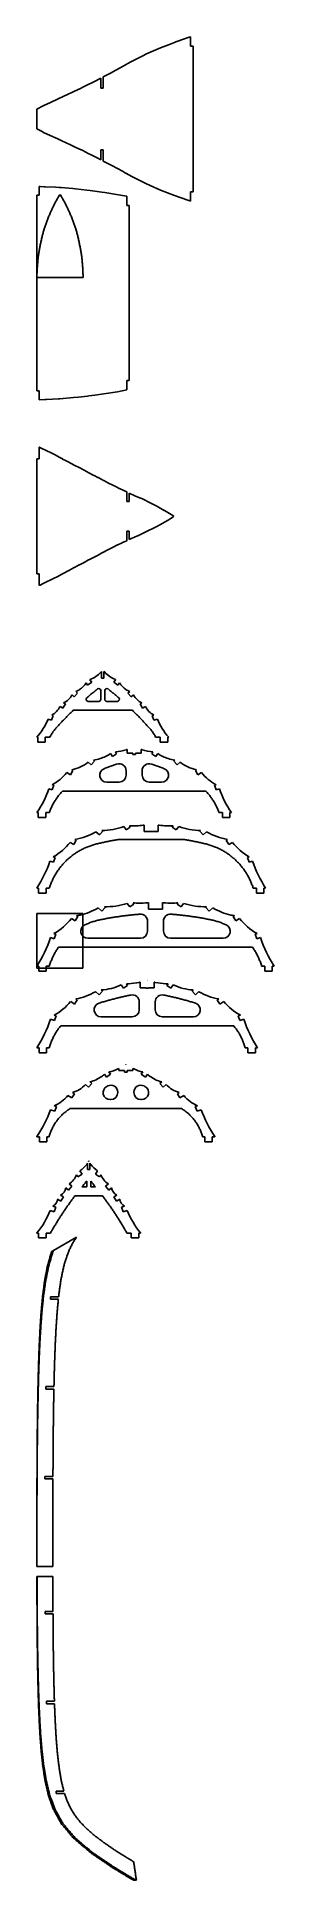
# Model space of a CAD drawing. Header units: millimetres. Extents: x 1000 to 2189, y -1950 to 7284.
import ezdxf

# ---------------------------------------------------------------- set-up
doc = ezdxf.new("R2010")
doc.units = ezdxf.units.MM
for name, color, linetype in [('Shape2DView', 7, 'CONTINUOUS'), ('Shape2DView001', 7, 'CONTINUOUS'), ('Shape2DView002', 7, 'CONTINUOUS'), ('Shape2DView003', 7, 'CONTINUOUS'), ('Shape2DView004', 7, 'CONTINUOUS'), ('Shape2DView005', 7, 'CONTINUOUS'), ('Shape2DView006', 7, 'CONTINUOUS'), ('Shape2DView007', 7, 'CONTINUOUS'), ('Shape2DView008', 7, 'CONTINUOUS'), ('Shape2DView009', 7, 'CONTINUOUS'), ('Shape2DView010', 7, 'CONTINUOUS'), ('Shape2DView011', 7, 'CONTINUOUS'), ('Shape2DView012', 7, 'CONTINUOUS'), ('Shape2DView013', 7, 'CONTINUOUS')]:
    doc.layers.add(name, color=color, linetype=linetype)

msp = doc.modelspace()

# ---------------------------------------------------------------- linework, layer by layer
at = {"layer": 'Shape2DView'}
for p, q in [((1000.7, -429), (1080.2, -428.8)), ((1040.8, -603.9), (1040.8, -616.1)), ((1040.8, -603.9), (1080.8, -603.9)), ((1040.8, -616.1), (1080.9, -616.1)), ((1048.1, -1053.9), (1048.1, -1066.1)), ((1048.1, -1053.9), (1087.9, -1053.9)), ((1048.1, -1066.1), (1088.3, -1066.1)), ((1097.1, -1503.9), (1097.1, -1516.1)), ((1097.1, -1503.9), (1135.3, -1503.9)), ((1097.1, -1516.1), (1138.9, -1516.1)), ((1495.2, -1950), (1498.5, -1950))]:
    msp.add_line(p, q, dxfattribs=at)
for points in [[(1000.2, -429), (1000.7, -429)], [(1000.3, -490.6), (1000.3, -485.6), (1000.3, -480.6), (1000.3, -475.6), (1000.3, -470.6), (1000.3, -465.6), (1000.3, -460.6), (1000.3, -455.6), (1000.2, -450.6), (1000.2, -445.6), (1000.2, -440.6), (1000.2, -435.6), (1000.2, -430.6), (1000.2, -429)], [(1000.9, -490.6), (1000.9, -485.6), (1000.9, -480.6), (1000.9, -475.6), (1000.9, -470.6), (1000.8, -465.6), (1000.8, -460.6), (1000.8, -455.6), (1000.8, -450.6), (1000.8, -445.6), (1000.7, -440.6), (1000.7, -435.6), (1000.7, -430.6), (1000.7, -429)], [(1080.8, -603.9), (1080.8, -598.9), (1080.8, -593.9), (1080.7, -588.9), (1080.7, -583.9), (1080.7, -578.9), (1080.7, -573.9), (1080.6, -568.9), (1080.6, -563.9), (1080.6, -558.9), (1080.6, -553.9), (1080.5, -548.9), (1080.5, -543.9), (1080.5, -538.9), (1080.5, -533.9), (1080.5, -528.9), (1080.4, -523.9), (1080.4, -518.9), (1080.4, -513.9), (1080.4, -508.9), (1080.4, -503.9), (1080.4, -498.9), (1080.3, -493.9), (1080.3, -488.9), (1080.3, -483.9), (1080.3, -478.9), (1080.3, -473.9), (1080.3, -468.9), (1080.3, -463.9), (1080.2, -458.9), (1080.2, -453.9), (1080.2, -448.9), (1080.2, -443.9), (1080.2, -438.9), (1080.2, -433.9), (1080.2, -428.9), (1080.2, -428.8)], [(1000.9, -490.6), (1000.3, -490.6)], [(1000.6, -564.1), (1000.6, -559.1), (1000.6, -554.1), (1000.5, -549.1), (1000.5, -544.1), (1000.5, -539.1), (1000.5, -534.1), (1000.5, -529.1), (1000.5, -524.1), (1000.4, -519.1), (1000.4, -514.1), (1000.4, -509.1), (1000.4, -504.1), (1000.4, -499.1), (1000.3, -494.1), (1000.3, -490.6)], [(1001.4, -564.1), (1001.3, -559.1), (1001.3, -554.1), (1001.3, -549.1), (1001.3, -544.1), (1001.2, -539.1), (1001.2, -534.1), (1001.2, -529.1), (1001.1, -524.1), (1001.1, -519.1), (1001.1, -514.1), (1001.1, -509.1), (1001, -504.1), (1001, -499.1), (1001, -494.1), (1000.9, -490.6)], [(1001.4, -564.1), (1000.6, -564.1)], [(1001, -637.6), (1001, -632.6), (1000.9, -627.6), (1000.9, -622.6), (1000.9, -617.6), (1000.9, -612.6), (1000.8, -607.6), (1000.8, -602.6), (1000.8, -597.6), (1000.8, -592.6), (1000.7, -587.6), (1000.7, -582.6), (1000.7, -577.6), (1000.7, -572.6), (1000.6, -567.6), (1000.6, -564.1)], [(1001.9, -637.6), (1001, -637.6)], [(1001.6, -711), (1001.5, -706), (1001.5, -701), (1001.4, -696), (1001.4, -691), (1001.4, -686), (1001.3, -681), (1001.3, -676), (1001.3, -671), (1001.2, -666), (1001.2, -661), (1001.1, -656), (1001.1, -651), (1001.1, -646), (1001, -641), (1001, -637.6)], [(1001.9, -637.6), (1001.9, -632.6), (1001.9, -627.6), (1001.8, -622.6), (1001.8, -617.6), (1001.8, -612.6), (1001.7, -607.6), (1001.7, -602.6), (1001.6, -597.6), (1001.6, -592.6), (1001.6, -587.6), (1001.5, -582.6), (1001.5, -577.6), (1001.4, -572.6), (1001.4, -567.6), (1001.4, -564.1)], [(1002.7, -711), (1002.7, -706), (1002.6, -701), (1002.6, -696), (1002.5, -691), (1002.5, -686), (1002.4, -681), (1002.3, -676), (1002.3, -671), (1002.2, -666), (1002.2, -661), (1002.1, -656), (1002.1, -651), (1002, -646), (1002, -641), (1001.9, -637.6)], [(1087.9, -1053.9), (1087.7, -1048.9), (1087.6, -1043.9), (1087.4, -1038.9), (1087.3, -1033.9), (1087.1, -1028.9), (1087, -1023.9), (1086.8, -1018.9), (1086.7, -1013.9), (1086.5, -1008.9), (1086.4, -1003.9), (1086.3, -998.9), (1086.1, -993.9), (1086, -988.9), (1085.9, -983.9), (1085.7, -978.9), (1085.6, -973.9), (1085.5, -968.9), (1085.4, -963.9), (1085.3, -958.9), (1085.2, -953.9), (1085, -948.9), (1084.9, -943.9), (1084.8, -938.9), (1084.7, -933.9), (1084.6, -928.9), (1084.5, -923.9), (1084.4, -918.9), (1084.3, -913.9), (1084.2, -908.9), (1084.1, -903.9), (1084, -898.9), (1083.9, -894), (1083.8, -889), (1083.8, -884), (1083.7, -879), (1083.6, -874), (1083.5, -869), (1083.4, -864), (1083.3, -859), (1083.3, -854), (1083.2, -849), (1083.1, -844), (1083, -839), (1083, -834), (1082.9, -829), (1082.8, -824), (1082.8, -819), (1082.7, -814), (1082.6, -809), (1082.6, -804), (1082.5, -799), (1082.4, -794), (1082.4, -789), (1082.3, -784), (1082.3, -779), (1082.2, -774), (1082.1, -769), (1082.1, -764), (1082, -759), (1082, -754), (1081.9, -749), (1081.9, -744), (1081.8, -739), (1081.8, -734), (1081.7, -729), (1081.7, -724), (1081.6, -719), (1081.6, -714), (1081.5, -709), (1081.5, -704), (1081.5, -699), (1081.4, -694), (1081.4, -689), (1081.3, -684), (1081.3, -679), (1081.3, -674), (1081.2, -669), (1081.2, -664), (1081.2, -659), (1081.1, -654), (1081.1, -649), (1081, -644), (1081, -639), (1081, -634), (1081, -629), (1080.9, -624), (1080.9, -619), (1080.9, -616.1)], [(1002.7, -711), (1001.6, -711)], [(1002.3, -784.5), (1002.3, -779.5), (1002.2, -774.5), (1002.2, -769.5), (1002.1, -764.5), (1002.1, -759.5), (1002, -754.5), (1002, -749.5), (1001.9, -744.5), (1001.8, -739.5), (1001.8, -734.5), (1001.7, -729.5), (1001.7, -724.5), (1001.6, -719.5), (1001.6, -714.5), (1001.6, -711)], [(1003.7, -784.5), (1003.6, -779.5), (1003.6, -774.5), (1003.5, -769.5), (1003.4, -764.5), (1003.4, -759.5), (1003.3, -754.5), (1003.2, -749.5), (1003.2, -744.5), (1003.1, -739.5), (1003, -734.5), (1003, -729.5), (1002.9, -724.5), (1002.8, -719.5), (1002.8, -714.5), (1002.7, -711)], [(1003.7, -784.5), (1002.3, -784.5)], [(1003.3, -858), (1003.2, -853), (1003.2, -848), (1003.1, -843), (1003, -838), (1003, -833), (1002.9, -828), (1002.8, -823), (1002.8, -818), (1002.7, -813), (1002.6, -808), (1002.6, -803), (1002.5, -798), (1002.4, -793), (1002.4, -788), (1002.3, -784.5)], [(1005, -858), (1004.9, -853), (1004.8, -848), (1004.7, -843), (1004.6, -838), (1004.5, -833), (1004.4, -828), (1004.4, -823), (1004.3, -818), (1004.2, -813), (1004.1, -808), (1004, -803), (1003.9, -798), (1003.8, -793), (1003.8, -788), (1003.7, -784.5)], [(1005, -858), (1003.3, -858)], [(1004.6, -931.4), (1004.6, -926.4), (1004.5, -921.4), (1004.4, -916.4), (1004.3, -911.4), (1004.2, -906.4), (1004.1, -901.4), (1004, -896.4), (1003.9, -891.4), (1003.8, -886.4), (1003.7, -881.4), (1003.7, -876.4), (1003.6, -871.4), (1003.5, -866.4), (1003.4, -861.4), (1003.3, -858)], [(1006.6, -931.4), (1006.5, -926.4), (1006.4, -921.4), (1006.2, -916.4), (1006.1, -911.4), (1006, -906.4), (1005.9, -901.4), (1005.8, -896.4), (1005.7, -891.4), (1005.6, -886.4), (1005.5, -881.4), (1005.4, -876.4), (1005.3, -871.4), (1005.1, -866.4), (1005, -861.4), (1005, -858)], [(1006.6, -931.4), (1004.6, -931.4)], [(1006.4, -1004.9), (1006.3, -999.9), (1006.2, -994.9), (1006, -989.9), (1005.9, -984.9), (1005.8, -979.9), (1005.7, -974.9), (1005.6, -969.9), (1005.4, -964.9), (1005.3, -959.9), (1005.2, -954.9), (1005.1, -949.9), (1005, -944.9), (1004.8, -939.9), (1004.7, -934.9), (1004.6, -931.4)], [(1008.7, -1004.9), (1006.4, -1004.9)], [(1008.7, -1078.4), (1008.5, -1073.4), (1008.4, -1068.4), (1008.2, -1063.4), (1008.1, -1058.4), (1007.9, -1053.4), (1007.8, -1048.4), (1007.6, -1043.4), (1007.4, -1038.4), (1007.3, -1033.4), (1007.1, -1028.4), (1007, -1023.4), (1006.8, -1018.4), (1006.7, -1013.4), (1006.5, -1008.4), (1006.4, -1004.9)], [(1008.7, -1004.9), (1008.5, -999.9), (1008.4, -994.9), (1008.2, -989.9), (1008.1, -984.9), (1007.9, -979.9), (1007.8, -974.9), (1007.7, -969.9), (1007.5, -964.9), (1007.4, -959.9), (1007.2, -954.9), (1007.1, -949.9), (1007, -944.9), (1006.8, -939.9), (1006.7, -934.9), (1006.6, -931.4)], [(1011.3, -1078.4), (1011.1, -1073.4), (1011, -1068.4), (1010.8, -1063.4), (1010.6, -1058.4), (1010.4, -1053.4), (1010.2, -1048.4), (1010.1, -1043.4), (1009.9, -1038.4), (1009.7, -1033.4), (1009.5, -1028.4), (1009.3, -1023.4), (1009.1, -1018.4), (1009, -1013.4), (1008.8, -1008.4), (1008.7, -1004.9)], [(1011.3, -1078.4), (1008.7, -1078.4)], [(1011.7, -1151.8), (1011.5, -1146.8), (1011.3, -1141.8), (1011.1, -1136.8), (1010.9, -1131.9), (1010.7, -1126.9), (1010.5, -1121.9), (1010.3, -1116.9), (1010.1, -1111.9), (1009.9, -1106.9), (1009.7, -1101.9), (1009.5, -1096.9), (1009.3, -1091.9), (1009, -1086.9), (1008.8, -1081.9), (1008.7, -1078.4)], [(1014.8, -1151.8), (1014.5, -1146.8), (1014.3, -1141.8), (1014.1, -1136.9), (1013.8, -1131.9), (1013.6, -1126.9), (1013.4, -1121.9), (1013.1, -1116.9), (1012.9, -1111.9), (1012.7, -1106.9), (1012.4, -1101.9), (1012.2, -1096.9), (1012, -1091.9), (1011.7, -1086.9), (1011.5, -1081.9), (1011.3, -1078.4)], [(1135.3, -1503.9), (1134, -1499.1), (1132.7, -1494.2), (1131.5, -1489.4), (1130.2, -1484.6), (1129, -1479.7), (1127.9, -1474.8), (1126.7, -1470), (1125.6, -1465.1), (1124.5, -1460.2), (1123.5, -1455.3), (1122.5, -1450.4), (1121.6, -1445.5), (1120.6, -1440.6), (1119.6, -1435.7), (1118.7, -1430.8), (1117.9, -1425.9), (1117, -1420.9), (1116.2, -1416), (1115.3, -1411.1), (1114.6, -1406.1), (1113.8, -1401.2), (1113.1, -1396.2), (1112.4, -1391.3), (1111.6, -1386.4), (1110.9, -1381.4), (1110.3, -1376.4), (1109.7, -1371.5), (1109, -1366.5), (1108.4, -1361.6), (1107.7, -1356.6), (1107.2, -1351.6), (1106.6, -1346.7), (1106.1, -1341.7), (1105.5, -1336.7), (1105, -1331.8), (1104.4, -1326.8), (1103.9, -1321.8), (1103.4, -1316.8), (1102.9, -1311.9), (1102.5, -1306.9), (1102, -1301.9), (1101.5, -1296.9), (1101.1, -1292), (1100.7, -1287), (1100.2, -1282), (1099.8, -1277), (1099.4, -1272), (1099, -1267), (1098.6, -1262.1), (1098.2, -1257.1), (1097.9, -1252.1), (1097.5, -1247.1), (1097.2, -1242.1), (1096.8, -1237.1), (1096.5, -1232.1), (1096.1, -1227.1), (1095.8, -1222.2), (1095.5, -1217.2), (1095.2, -1212.2), (1094.9, -1207.2), (1094.6, -1202.2), (1094.3, -1197.2), (1094, -1192.2), (1093.7, -1187.2), (1093.4, -1182.2), (1093.2, -1177.2), (1092.9, -1172.2), (1092.6, -1167.2), (1092.4, -1162.3), (1092.1, -1157.3), (1091.9, -1152.3), (1091.6, -1147.3), (1091.4, -1142.3), (1091.2, -1137.3), (1091, -1132.3), (1090.7, -1127.3), (1090.5, -1122.3), (1090.3, -1117.3), (1090.1, -1112.3), (1089.9, -1107.3), (1089.7, -1102.3), (1089.5, -1097.3), (1089.3, -1092.3), (1089.1, -1087.3), (1088.9, -1082.3), (1088.7, -1077.3), (1088.5, -1072.3), (1088.4, -1067.3), (1088.3, -1066.1)], [(1014.8, -1151.8), (1011.7, -1151.8)], [(1015.8, -1225.3), (1015.5, -1220.3), (1015.3, -1215.3), (1015, -1210.3), (1014.7, -1205.3), (1014.4, -1200.3), (1014.1, -1195.4), (1013.9, -1190.4), (1013.6, -1185.4), (1013.3, -1180.4), (1013, -1175.4), (1012.8, -1170.4), (1012.5, -1165.4), (1012.2, -1160.4), (1011.9, -1155.4), (1011.7, -1151.8)], [(1019.3, -1225.3), (1019, -1220.3), (1018.7, -1215.3), (1018.4, -1210.3), (1018.1, -1205.3), (1017.8, -1200.4), (1017.5, -1195.4), (1017.2, -1190.4), (1016.9, -1185.4), (1016.5, -1180.4), (1016.2, -1175.4), (1015.9, -1170.4), (1015.6, -1165.4), (1015.3, -1160.4), (1015, -1155.4), (1014.8, -1151.8)], [(1019.3, -1225.3), (1015.8, -1225.3)], [(1021.3, -1298.8), (1021, -1293.8), (1020.6, -1288.8), (1020.2, -1283.8), (1019.8, -1278.8), (1019.5, -1273.8), (1019.1, -1268.9), (1018.7, -1263.9), (1018.3, -1258.9), (1018, -1253.9), (1017.6, -1248.9), (1017.2, -1243.9), (1016.8, -1238.9), (1016.5, -1234), (1016.1, -1229), (1015.8, -1225.3)], [(1025.4, -1298.8), (1025, -1293.8), (1024.6, -1288.8), (1024.2, -1283.8), (1023.8, -1278.8), (1023.4, -1273.9), (1022.9, -1268.9), (1022.5, -1263.9), (1022.1, -1258.9), (1021.7, -1253.9), (1021.3, -1248.9), (1020.9, -1244), (1020.5, -1239), (1020.1, -1234), (1019.6, -1229), (1019.3, -1225.3)], [(1025.4, -1298.8), (1021.3, -1298.8)], [(1029, -1372.2), (1028.5, -1367.3), (1028, -1362.3), (1027.5, -1357.3), (1027, -1352.4), (1026.4, -1347.4), (1025.9, -1342.4), (1025.4, -1337.4), (1024.9, -1332.5), (1024.4, -1327.5), (1023.8, -1322.5), (1023.3, -1317.5), (1022.8, -1312.6), (1022.3, -1307.6), (1021.7, -1302.6), (1021.3, -1298.8)], [(1033.8, -1372.2), (1033.2, -1367.3), (1032.7, -1362.3), (1032.1, -1357.3), (1031.5, -1352.4), (1031, -1347.4), (1030.4, -1342.4), (1029.8, -1337.5), (1029.3, -1332.5), (1028.7, -1327.5), (1028.1, -1322.6), (1027.6, -1317.6), (1027, -1312.6), (1026.4, -1307.7), (1025.9, -1302.7), (1025.4, -1298.8)], [(1033.8, -1372.2), (1029, -1372.2)], [(1040.1, -1445.7), (1039.4, -1440.8), (1038.6, -1435.8), (1037.9, -1430.9), (1037.1, -1425.9), (1036.4, -1421), (1035.6, -1416), (1034.9, -1411.1), (1034.1, -1406.2), (1033.4, -1401.2), (1032.7, -1396.3), (1031.9, -1391.3), (1031.2, -1386.4), (1030.4, -1381.4), (1029.7, -1376.5), (1029, -1372.2)], [(1045.7, -1445.7), (1044.9, -1440.8), (1044.1, -1435.8), (1043.3, -1430.9), (1042.5, -1426), (1041.7, -1421), (1040.9, -1416.1), (1040.1, -1411.2), (1039.3, -1406.2), (1038.5, -1401.3), (1037.7, -1396.4), (1036.9, -1391.4), (1036.1, -1386.5), (1035.3, -1381.6), (1034.5, -1376.6), (1033.8, -1372.2)], [(1045.7, -1445.7), (1040.7, -1445.7), (1040.1, -1445.7)], [(1056.5, -1519.2), (1055.4, -1514.3), (1054.3, -1509.4), (1053.2, -1504.5), (1052.2, -1499.7), (1051.1, -1494.8), (1050, -1489.9), (1048.9, -1485), (1047.8, -1480.1), (1046.7, -1475.3), (1045.6, -1470.4), (1044.5, -1465.5), (1043.4, -1460.6), (1042.3, -1455.7), (1041.2, -1450.9), (1040.1, -1445.7)], [(1063.1, -1519.2), (1061.9, -1514.3), (1060.8, -1509.5), (1059.6, -1504.6), (1058.5, -1499.7), (1057.3, -1494.9), (1056.2, -1490), (1055, -1485.1), (1053.9, -1480.3), (1052.7, -1475.4), (1051.6, -1470.5), (1050.4, -1465.7), (1049.3, -1460.8), (1048.1, -1455.9), (1047, -1451.1), (1045.8, -1446.2), (1045.7, -1445.7)], [(1063.1, -1519.2), (1058.1, -1519.2), (1056.5, -1519.2)], [(1081.9, -1592.7), (1080.2, -1587.9), (1078.6, -1583.2), (1077, -1578.5), (1075.3, -1573.7), (1073.7, -1569), (1072.1, -1564.3), (1070.5, -1559.6), (1068.8, -1554.8), (1067.2, -1550.1), (1065.6, -1545.4), (1063.9, -1540.7), (1062.3, -1535.9), (1060.7, -1531.2), (1059, -1526.5), (1057.4, -1521.8), (1056.5, -1519.2)], [(1089.3, -1592.7), (1087.6, -1587.9), (1086, -1583.2), (1084.3, -1578.5), (1082.6, -1573.8), (1080.9, -1569.1), (1079.2, -1564.4), (1077.5, -1559.7), (1075.9, -1555), (1074.2, -1550.3), (1072.5, -1545.6), (1070.8, -1540.9), (1069.1, -1536.2), (1067.4, -1531.5), (1065.8, -1526.7), (1064.1, -1522), (1063.1, -1519.2)], [(1485.3, -1858.6), (1481.1, -1856), (1476.8, -1853.4), (1472.6, -1850.7), (1468.3, -1848.1), (1464.1, -1845.5), (1459.9, -1842.8), (1455.6, -1840.2), (1451.4, -1837.6), (1447.1, -1834.9), (1442.9, -1832.3), (1438.6, -1829.7), (1434.4, -1827), (1430.1, -1824.4), (1425.9, -1821.7), (1421.6, -1819.1), (1417.4, -1816.5), (1413.1, -1813.8), (1408.9, -1811.2), (1404.6, -1808.6), (1400.4, -1805.9), (1396.2, -1803.2), (1392.1, -1800.4), (1387.9, -1797.6), (1383.8, -1794.8), (1379.6, -1792), (1375.5, -1789.1), (1371.4, -1786.3), (1367.2, -1783.5), (1363.1, -1780.7), (1359, -1777.9), (1354.8, -1775.1), (1350.7, -1772.3), (1346.5, -1769.5), (1342.4, -1766.7), (1338.3, -1763.8), (1334.3, -1760.8), (1330.3, -1757.8), (1326.3, -1754.8), (1322.3, -1751.8), (1318.3, -1748.8), (1314.3, -1745.8), (1310.3, -1742.8), (1306.3, -1739.8), (1302.3, -1736.8), (1298.3, -1733.8), (1294.4, -1730.8), (1290.5, -1727.6), (1286.7, -1724.3), (1282.8, -1721.1), (1279, -1717.9), (1275.2, -1714.7), (1271.3, -1711.5), (1267.5, -1708.3), (1263.7, -1705.1), (1260, -1701.7), (1256.4, -1698.3), (1252.7, -1694.8), (1249.1, -1691.4), (1245.4, -1688), (1241.8, -1684.6), (1238.2, -1681.1), (1234.7, -1677.5), (1231.3, -1673.9), (1227.9, -1670.2), (1224.4, -1666.6), (1221, -1662.9), (1217.6, -1659.3), (1214.4, -1655.4), (1211.3, -1651.6), (1208.1, -1647.7), (1204.9, -1643.9), (1201.7, -1640), (1198.8, -1635.9), (1195.8, -1631.9), (1192.9, -1627.9), (1189.9, -1623.8), (1187.2, -1619.7), (1184.5, -1615.5), (1181.8, -1611.3), (1179.1, -1607), (1176.5, -1602.8), (1174, -1598.4), (1171.6, -1594), (1169.2, -1589.7), (1166.8, -1585.3), (1164.6, -1580.8), (1162.4, -1576.3), (1160.2, -1571.8), (1158.2, -1567.2), (1156.2, -1562.6), (1154.2, -1558.1), (1152.2, -1553.5), (1150.4, -1548.8), (1148.7, -1544.1), (1146.9, -1539.4), (1145.1, -1534.8), (1143.5, -1530), (1142, -1525.3), (1140.4, -1520.5), (1138.9, -1516.1)], [(1089.3, -1592.7), (1084.3, -1592.7), (1081.9, -1592.7)], [(1121.9, -1666.1), (1119.5, -1661.7), (1117.1, -1657.3), (1114.7, -1652.9), (1112.3, -1648.6), (1109.9, -1644.2), (1107.5, -1639.8), (1105.1, -1635.4), (1102.7, -1631), (1100.4, -1626.6), (1098, -1622.2), (1095.6, -1617.8), (1093.2, -1613.4), (1090.8, -1609), (1088.4, -1604.6), (1086, -1600.3), (1083.6, -1595.9), (1081.9, -1592.7)], [(1130.3, -1666.1), (1127.9, -1661.8), (1125.4, -1657.4), (1123, -1653), (1120.5, -1648.7), (1118.1, -1644.3), (1115.7, -1639.9), (1113.2, -1635.6), (1110.8, -1631.2), (1108.4, -1626.8), (1105.9, -1622.5), (1103.5, -1618.1), (1101.1, -1613.7), (1098.6, -1609.4), (1096.2, -1605), (1093.8, -1600.6), (1091.3, -1596.3), (1089.3, -1592.7)], [(1130.3, -1666.1), (1125.3, -1666.1), (1121.9, -1666.1)], [(1183.5, -1739.6), (1180.3, -1735.8), (1177, -1731.9), (1173.8, -1728.1), (1170.6, -1724.3), (1167.4, -1720.4), (1164.2, -1716.6), (1161, -1712.8), (1157.8, -1708.9), (1154.6, -1705.1), (1151.3, -1701.3), (1148.1, -1697.4), (1144.9, -1693.6), (1141.7, -1689.8), (1138.5, -1685.9), (1135.3, -1682.1), (1132.1, -1678.3), (1128.9, -1674.5), (1125.6, -1670.6), (1122.4, -1666.8), (1121.9, -1666.1)], [(1192.9, -1739.6), (1189.6, -1735.8), (1186.4, -1732), (1183.1, -1728.2), (1179.9, -1724.4), (1176.6, -1720.6), (1173.4, -1716.8), (1170.2, -1713), (1166.9, -1709.2), (1163.7, -1705.4), (1160.4, -1701.6), (1157.2, -1697.8), (1153.9, -1693.9), (1150.7, -1690.1), (1147.5, -1686.3), (1144.2, -1682.5), (1141, -1678.7), (1137.8, -1674.9), (1134.5, -1671.1), (1131.3, -1667.3), (1130.3, -1666.1)], [(1192.9, -1739.6), (1187.9, -1739.6), (1183.5, -1739.6)], [(1270, -1813.1), (1266.2, -1809.8), (1262.4, -1806.6), (1258.6, -1803.4), (1254.8, -1800.1), (1251, -1796.9), (1247.1, -1793.6), (1243.3, -1790.4), (1239.5, -1787.2), (1235.7, -1783.9), (1231.9, -1780.7), (1228.1, -1777.5), (1224.3, -1774.2), (1220.5, -1771), (1216.7, -1767.8), (1212.8, -1764.5), (1209, -1761.3), (1205.2, -1758.1), (1201.4, -1754.8), (1197.6, -1751.6), (1193.8, -1748.3), (1190, -1745.1), (1186.2, -1741.9), (1183.5, -1739.6)], [(1280.4, -1813.1), (1276.6, -1809.9), (1272.7, -1806.6), (1268.9, -1803.4), (1265.1, -1800.2), (1261.2, -1797), (1257.4, -1793.8), (1253.6, -1790.6), (1249.7, -1787.4), (1245.9, -1784.2), (1242.1, -1781), (1238.2, -1777.7), (1234.4, -1774.5), (1230.6, -1771.3), (1226.8, -1768.1), (1222.9, -1764.9), (1219.1, -1761.7), (1215.3, -1758.4), (1211.4, -1755.2), (1207.6, -1752), (1203.8, -1748.8), (1200, -1745.6), (1196.1, -1742.3), (1192.9, -1739.6)], [(1280.4, -1813.1), (1275.4, -1813.1), (1270.4, -1813.1), (1270, -1813.1)], [(1377.8, -1886.5), (1373.7, -1883.7), (1369.6, -1880.9), (1365.4, -1878.1), (1361.3, -1875.3), (1357.2, -1872.5), (1353.1, -1869.6), (1348.9, -1866.8), (1344.8, -1864), (1340.7, -1861.2), (1336.5, -1858.4), (1332.4, -1855.6), (1328.3, -1852.7), (1324.1, -1849.9), (1320, -1847.1), (1315.9, -1844.3), (1311.7, -1841.5), (1307.6, -1838.7), (1303.5, -1835.9), (1299.3, -1833), (1295.2, -1830.2), (1291.1, -1827.4), (1286.9, -1824.6), (1282.8, -1821.8), (1278.7, -1819), (1274.5, -1816.1), (1270, -1813.1)], [(1389.7, -1886.5), (1385.6, -1883.8), (1381.4, -1881), (1377.2, -1878.2), (1373.1, -1875.5), (1368.9, -1872.7), (1364.8, -1869.9), (1360.6, -1867.1), (1356.4, -1864.3), (1352.3, -1861.5), (1348.1, -1858.8), (1344, -1856), (1339.8, -1853.2), (1335.7, -1850.4), (1331.5, -1847.6), (1327.4, -1844.8), (1323.3, -1842), (1319.1, -1839.2), (1315, -1836.4), (1310.8, -1833.6), (1306.7, -1830.8), (1302.5, -1828), (1298.4, -1825.2), (1294.2, -1822.4), (1290.1, -1819.6), (1286, -1816.8), (1281.8, -1814), (1280.4, -1813.1)], [(1389.7, -1886.5), (1384.7, -1886.5), (1379.7, -1886.5), (1377.8, -1886.5)], [(1482.8, -1950), (1478.5, -1947.4), (1474.2, -1944.8), (1469.9, -1942.2), (1465.6, -1939.6), (1461.4, -1937.1), (1457.1, -1934.5), (1452.8, -1931.9), (1448.5, -1929.3), (1444.3, -1926.7), (1440, -1924.1), (1435.7, -1921.5), (1431.4, -1918.9), (1427.1, -1916.4), (1422.9, -1913.8), (1418.6, -1911.2), (1414.3, -1908.6), (1410, -1906), (1405.8, -1903.4), (1401.5, -1900.8), (1397.2, -1898.2), (1392.9, -1895.7), (1388.6, -1893.1), (1384.4, -1890.5), (1380.1, -1887.9), (1377.8, -1886.5)], [(1495.2, -1950), (1490.9, -1947.4), (1486.6, -1944.8), (1482.3, -1942.3), (1478, -1939.7), (1473.7, -1937.1), (1469.5, -1934.6), (1465.2, -1932), (1460.9, -1929.4), (1456.6, -1926.9), (1452.3, -1924.3), (1448, -1921.7), (1443.7, -1919.1), (1439.5, -1916.5), (1435.2, -1914), (1430.9, -1911.4), (1426.6, -1908.8), (1422.3, -1906.2), (1418, -1903.6), (1413.8, -1901), (1409.5, -1898.5), (1405.2, -1895.9), (1400.9, -1893.3), (1396.6, -1890.7), (1392.4, -1888.1), (1389.7, -1886.5)], [(1489.3, -1886.5), (1488.6, -1881.6), (1487.9, -1876.6), (1487.2, -1871.7), (1486.5, -1866.7), (1485.8, -1861.8), (1485.3, -1858.6)], [(1498.5, -1950), (1497.8, -1945.1), (1497.1, -1940.1), (1496.4, -1935.2), (1495.6, -1930.2), (1494.9, -1925.3), (1494.2, -1920.3), (1493.5, -1915.4), (1492.7, -1910.4), (1492, -1905.5), (1491.3, -1900.5), (1490.6, -1895.6), (1489.9, -1890.6), (1489.3, -1886.5)], [(1495.2, -1950), (1490.2, -1950), (1485.2, -1950), (1482.8, -1950)]]:
    msp.add_lwpolyline(points, dxfattribs=at)
at = {"layer": 'Shape2DView001'}
for p, q in [((1083.3, 1204.4), (1199.1, 1271.3)), ((1068.4, 972.3), (1068.4, 960.1)), ((1068.4, 972.3), (1109.1, 972.3)), ((1068.4, 960.1), (1107.7, 960.1)), ((1045.5, 522.3), (1045.5, 510.1)), ((1045.5, 522.3), (1085.6, 522.3)), ((1045.5, 510.1), (1085.4, 510.1)), ((1040.7, 72.3), (1040.7, 60.1)), ((1040.7, 72.3), (1080.7, 72.3)), ((1040.7, 60.1), (1080.6, 60.1)), ((1080, -378.8), (1000.2, -378.8))]:
    msp.add_line(p, q, dxfattribs=at)
for points in [[(1073.9, 1199), (1078.3, 1201.5), (1082.6, 1204), (1083.3, 1204.4)], [(1079.5, 1195.8), (1081.5, 1200.3), (1083.3, 1204.4)], [(1109.1, 972.3), (1109.7, 977.2), (1110.3, 982.2), (1110.8, 987.2), (1111.4, 992.1), (1112, 997.1), (1112.7, 1002), (1113.4, 1007), (1114, 1011.9), (1114.7, 1016.9), (1115.4, 1021.9), (1116.1, 1026.8), (1116.8, 1031.7), (1117.6, 1036.7), (1118.4, 1041.6), (1119.1, 1046.6), (1119.9, 1051.5), (1120.8, 1056.4), (1121.7, 1061.4), (1122.5, 1066.3), (1123.4, 1071.2), (1124.3, 1076.1), (1125.3, 1081), (1126.3, 1085.9), (1127.3, 1090.8), (1128.2, 1095.7), (1129.3, 1100.6), (1130.5, 1105.5), (1131.6, 1110.4), (1132.7, 1115.2), (1133.9, 1120.1), (1135.1, 1124.9), (1136.4, 1129.8), (1137.6, 1134.6), (1138.9, 1139.4), (1140.3, 1144.2), (1141.7, 1149), (1143.1, 1153.8), (1144.6, 1158.6), (1146.1, 1163.4), (1147.7, 1168.1), (1149.3, 1172.8), (1150.9, 1177.6), (1152.7, 1182.3), (1154.5, 1186.9), (1156.3, 1191.6), (1158.1, 1196.3), (1160.1, 1200.8), (1162.1, 1205.4), (1164.1, 1210), (1166.1, 1214.6), (1168.3, 1219.1), (1170.6, 1223.5), (1172.8, 1228), (1175.1, 1232.5), (1177.5, 1236.8), (1180, 1241.2), (1182.5, 1245.5), (1185, 1249.8), (1187.6, 1254.1), (1190.4, 1258.2), (1193.2, 1262.4), (1196, 1266.5), (1198.7, 1270.7), (1199.1, 1271.3)], [(1038.5, 1048.8), (1039.4, 1053.7), (1040.3, 1058.6), (1041.2, 1063.6), (1042.1, 1068.5), (1043, 1073.4), (1044, 1078.3), (1044.9, 1083.2), (1045.8, 1088.1), (1046.7, 1093.1), (1047.6, 1098), (1048.5, 1102.9), (1049.5, 1107.8), (1050.4, 1112.7), (1051.3, 1117.6), (1052.2, 1122.3)], [(1043.6, 1048.8), (1044.6, 1053.7), (1045.6, 1058.6), (1046.5, 1063.5), (1047.5, 1068.4), (1048.5, 1073.3), (1049.4, 1078.2), (1050.4, 1083.1), (1051.4, 1088.1), (1052.3, 1093), (1053.3, 1097.9), (1054.3, 1102.8), (1055.3, 1107.7), (1056.2, 1112.6), (1057.2, 1117.5), (1058.2, 1122.3)], [(1052.2, 1122.3), (1053.5, 1127.1), (1054.8, 1131.9), (1056.2, 1136.7), (1057.5, 1141.6), (1058.8, 1146.4), (1060.2, 1151.2), (1061.5, 1156), (1062.8, 1160.8), (1064.2, 1165.6), (1065.5, 1170.5), (1066.9, 1175.3), (1068.2, 1180.1), (1069.5, 1184.9), (1070.9, 1189.7), (1072.2, 1194.6), (1072.5, 1195.8)], [(1058.2, 1122.3), (1053.2, 1122.3), (1052.2, 1122.3)], [(1058.2, 1122.3), (1059.5, 1127.1), (1060.9, 1131.9), (1062.3, 1136.7), (1063.7, 1141.5), (1065.1, 1146.3), (1066.5, 1151.1), (1067.9, 1155.9), (1069.3, 1160.7), (1070.7, 1165.5), (1072.1, 1170.3), (1073.5, 1175.1), (1074.9, 1179.9), (1076.3, 1184.7), (1077.7, 1189.5), (1079.1, 1194.3), (1079.5, 1195.8)], [(1072.5, 1195.8), (1073.9, 1199)], [(1079.5, 1195.8), (1074.5, 1195.8), (1072.5, 1195.8)], [(1028.9, 975.3), (1029.6, 980.3), (1030.2, 985.3), (1030.9, 990.2), (1031.5, 995.2), (1032.1, 1000.1), (1032.8, 1005.1), (1033.4, 1010.1), (1034.1, 1015), (1034.7, 1020), (1035.4, 1024.9), (1036, 1029.9), (1036.7, 1034.8), (1037.3, 1039.8), (1037.9, 1044.8), (1038.5, 1048.8)], [(1033.3, 975.3), (1034, 980.3), (1034.7, 985.2), (1035.4, 990.2), (1036.1, 995.1), (1036.8, 1000.1), (1037.5, 1005.1), (1038.2, 1010), (1038.9, 1015), (1039.6, 1019.9), (1040.3, 1024.9), (1041, 1029.8), (1041.6, 1034.8), (1042.3, 1039.7), (1043, 1044.7), (1043.6, 1048.8)], [(1043.6, 1048.8), (1038.6, 1048.8), (1038.5, 1048.8)], [(1022, 901.9), (1022.5, 906.9), (1023, 911.8), (1023.4, 916.8), (1023.9, 921.8), (1024.4, 926.8), (1024.8, 931.7), (1025.3, 936.7), (1025.8, 941.7), (1026.2, 946.7), (1026.7, 951.7), (1027.2, 956.6), (1027.6, 961.6), (1028.1, 966.6), (1028.6, 971.6), (1028.9, 975.3)], [(1025.8, 901.9), (1026.3, 906.8), (1026.8, 911.8), (1027.3, 916.8), (1027.8, 921.8), (1028.4, 926.7), (1028.9, 931.7), (1029.4, 936.7), (1029.9, 941.7), (1030.4, 946.6), (1030.9, 951.6), (1031.4, 956.6), (1031.9, 961.6), (1032.4, 966.5), (1032.9, 971.5), (1033.3, 975.3)], [(1033.3, 975.3), (1028.9, 975.3)], [(1085.6, 522.3), (1085.7, 527.3), (1085.9, 532.3), (1086, 537.3), (1086.1, 542.3), (1086.2, 547.3), (1086.3, 552.3), (1086.4, 557.2), (1086.5, 562.2), (1086.7, 567.2), (1086.8, 572.2), (1086.9, 577.2), (1087.1, 582.2), (1087.2, 587.2), (1087.3, 592.2), (1087.4, 597.2), (1087.6, 602.2), (1087.7, 607.2), (1087.9, 612.2), (1088, 617.2), (1088.2, 622.2), (1088.3, 627.2), (1088.5, 632.2), (1088.6, 637.2), (1088.8, 642.2), (1088.9, 647.2), (1089.1, 652.2), (1089.3, 657.2), (1089.4, 662.2), (1089.6, 667.2), (1089.8, 672.2), (1089.9, 677.2), (1090.1, 682.2), (1090.3, 687.2), (1090.5, 692.2), (1090.7, 697.2), (1090.9, 702.2), (1091.1, 707.2), (1091.3, 712.2), (1091.5, 717.2), (1091.7, 722.2), (1091.9, 727.2), (1092.1, 732.2), (1092.3, 737.2), (1092.5, 742.1), (1092.8, 747.1), (1093, 752.1), (1093.2, 757.1), (1093.5, 762.1), (1093.7, 767.1), (1093.9, 772.1), (1094.2, 777.1), (1094.5, 782.1), (1094.7, 787.1), (1095, 792.1), (1095.2, 797.1), (1095.5, 802.1), (1095.8, 807.1), (1096.1, 812.1), (1096.4, 817), (1096.7, 822), (1097, 827), (1097.3, 832), (1097.6, 837), (1097.9, 842), (1098.3, 847), (1098.6, 852), (1098.9, 857), (1099.3, 862), (1099.6, 866.9), (1100, 871.9), (1100.4, 876.9), (1100.7, 881.9), (1101.1, 886.9), (1101.5, 891.9), (1101.9, 896.9), (1102.3, 901.8), (1102.7, 906.8), (1103.1, 911.8), (1103.6, 916.8), (1104, 921.8), (1104.5, 926.7), (1104.9, 931.7), (1105.4, 936.7), (1105.9, 941.7), (1106.4, 946.7), (1106.9, 951.6), (1107.4, 956.6), (1107.7, 960.1)], [(1016.9, 828.4), (1017.3, 833.4), (1017.6, 838.4), (1017.9, 843.4), (1018.3, 848.4), (1018.6, 853.3), (1019, 858.3), (1019.3, 863.3), (1019.7, 868.3), (1020, 873.3), (1020.4, 878.3), (1020.7, 883.3), (1021.1, 888.3), (1021.4, 893.2), (1021.8, 898.2), (1022, 901.9)], [(1020.2, 828.4), (1020.5, 833.4), (1020.9, 838.4), (1021.3, 843.4), (1021.7, 848.3), (1022.1, 853.3), (1022.5, 858.3), (1022.8, 863.3), (1023.2, 868.3), (1023.6, 873.3), (1024, 878.3), (1024.4, 883.2), (1024.8, 888.2), (1025.1, 893.2), (1025.5, 898.2), (1025.8, 901.9)], [(1025.8, 901.9), (1022, 901.9)], [(1010, 681.5), (1010.2, 686.5), (1010.4, 691.5), (1010.6, 696.5), (1010.8, 701.4), (1011.1, 706.4), (1011.3, 711.4), (1011.5, 716.4), (1011.7, 721.4), (1011.9, 726.4), (1012.1, 731.4), (1012.3, 736.4), (1012.5, 741.4), (1012.7, 746.4), (1012.9, 751.4), (1013, 754.9)], [(1012.4, 681.5), (1012.6, 686.5), (1012.9, 691.5), (1013.1, 696.4), (1013.3, 701.4), (1013.6, 706.4), (1013.8, 711.4), (1014, 716.4), (1014.3, 721.4), (1014.5, 726.4), (1014.7, 731.4), (1014.9, 736.4), (1015.2, 741.4), (1015.4, 746.4), (1015.6, 751.4), (1015.8, 754.9)], [(1013, 754.9), (1013.3, 759.9), (1013.6, 764.9), (1013.8, 769.9), (1014.1, 774.9), (1014.3, 779.9), (1014.6, 784.9), (1014.9, 789.9), (1015.1, 794.9), (1015.4, 799.9), (1015.7, 804.9), (1015.9, 809.9), (1016.2, 814.9), (1016.5, 819.8), (1016.7, 824.8), (1016.9, 828.4)], [(1015.8, 754.9), (1013, 754.9)], [(1015.8, 754.9), (1016.1, 759.9), (1016.4, 764.9), (1016.7, 769.9), (1017, 774.9), (1017.3, 779.9), (1017.6, 784.9), (1017.9, 789.9), (1018.2, 794.9), (1018.5, 799.9), (1018.8, 804.8), (1019.1, 809.8), (1019.3, 814.8), (1019.6, 819.8), (1019.9, 824.8), (1020.2, 828.4)], [(1020.2, 828.4), (1016.9, 828.4)], [(1007.7, 608), (1007.9, 613), (1008, 618), (1008.2, 623), (1008.3, 628), (1008.5, 633), (1008.7, 638), (1008.8, 643), (1009, 648), (1009.1, 653), (1009.3, 658), (1009.4, 663), (1009.6, 668), (1009.8, 673), (1009.9, 678), (1010, 681.5)], [(1009.7, 608), (1009.9, 613), (1010.1, 618), (1010.3, 623), (1010.4, 628), (1010.6, 633), (1010.8, 638), (1011, 643), (1011.2, 648), (1011.4, 653), (1011.5, 658), (1011.7, 663), (1011.9, 668), (1012.1, 673), (1012.3, 677.9), (1012.4, 681.5)], [(1012.4, 681.5), (1010, 681.5)], [(1005.9, 534.5), (1006, 539.5), (1006.1, 544.5), (1006.3, 549.5), (1006.4, 554.5), (1006.5, 559.5), (1006.6, 564.5), (1006.7, 569.5), (1006.9, 574.5), (1007, 579.5), (1007.1, 584.5), (1007.2, 589.5), (1007.4, 594.5), (1007.5, 599.5), (1007.6, 604.5), (1007.7, 608)], [(1007.6, 534.5), (1007.7, 539.5), (1007.9, 544.5), (1008, 549.5), (1008.2, 554.5), (1008.3, 559.5), (1008.4, 564.5), (1008.6, 569.5), (1008.7, 574.5), (1008.9, 579.5), (1009, 584.5), (1009.2, 589.5), (1009.3, 594.5), (1009.5, 599.5), (1009.6, 604.5), (1009.7, 608)], [(1009.7, 608), (1007.7, 608)], [(1004.4, 461.1), (1004.5, 466.1), (1004.6, 471.1), (1004.7, 476.1), (1004.8, 481.1), (1004.9, 486.1), (1005, 491.1), (1005.1, 496), (1005.2, 501), (1005.3, 506), (1005.4, 511), (1005.5, 516), (1005.6, 521), (1005.7, 526), (1005.8, 531), (1005.9, 534.5)], [(1005.8, 461.1), (1006, 466.1), (1006.1, 471.1), (1006.2, 476.1), (1006.3, 481.1), (1006.4, 486), (1006.5, 491), (1006.7, 496), (1006.8, 501), (1006.9, 506), (1007, 511), (1007.1, 516), (1007.3, 521), (1007.4, 526), (1007.5, 531), (1007.6, 534.5)], [(1007.6, 534.5), (1005.9, 534.5)], [(1080.7, 72.3), (1080.7, 77.3), (1080.7, 82.3), (1080.7, 87.3), (1080.8, 92.3), (1080.8, 97.3), (1080.8, 102.3), (1080.8, 107.3), (1080.9, 112.3), (1080.9, 117.3), (1080.9, 122.3), (1080.9, 127.3), (1081, 132.3), (1081, 137.3), (1081, 142.3), (1081.1, 147.3), (1081.1, 152.3), (1081.1, 157.3), (1081.2, 162.3), (1081.2, 167.3), (1081.2, 172.3), (1081.2, 177.3), (1081.3, 182.3), (1081.3, 187.3), (1081.3, 192.3), (1081.4, 197.3), (1081.4, 202.3), (1081.5, 207.3), (1081.5, 212.3), (1081.5, 217.3), (1081.6, 222.3), (1081.6, 227.3), (1081.7, 232.3), (1081.7, 237.3), (1081.7, 242.3), (1081.8, 247.3), (1081.8, 252.3), (1081.9, 257.3), (1081.9, 262.3), (1082, 267.3), (1082, 272.3), (1082, 277.3), (1082.1, 282.3), (1082.1, 287.3), (1082.2, 292.3), (1082.2, 297.3), (1082.3, 302.3), (1082.3, 307.3), (1082.4, 312.3), (1082.5, 317.3), (1082.5, 322.3), (1082.6, 327.3), (1082.6, 332.3), (1082.7, 337.3), (1082.7, 342.3), (1082.8, 347.2), (1082.9, 352.2), (1082.9, 357.2), (1083, 362.2), (1083, 367.2), (1083.1, 372.2), (1083.2, 377.2), (1083.2, 382.2), (1083.3, 387.2), (1083.4, 392.2), (1083.4, 397.2), (1083.5, 402.2), (1083.6, 407.2), (1083.7, 412.2), (1083.7, 417.2), (1083.8, 422.2), (1083.9, 427.2), (1084, 432.2), (1084.1, 437.2), (1084.1, 442.2), (1084.2, 447.2), (1084.3, 452.2), (1084.4, 457.2), (1084.5, 462.2), (1084.6, 467.2), (1084.7, 472.2), (1084.7, 477.2), (1084.8, 482.2), (1084.9, 487.2), (1085, 492.2), (1085.1, 497.2), (1085.2, 502.2), (1085.3, 507.2), (1085.4, 510.1)], [(1080.7, 72.3), (1080.7, 77.3), (1080.7, 82.3), (1080.7, 87.3), (1080.8, 92.3), (1080.8, 97.3), (1080.8, 102.3), (1080.8, 107.3), (1080.9, 112.3), (1080.9, 117.3), (1080.9, 122.3), (1080.9, 127.3), (1081, 132.3), (1081, 137.3), (1081, 142.3), (1081.1, 147.3), (1081.1, 152.3), (1081.1, 157.3), (1081.2, 162.3), (1081.2, 167.3), (1081.2, 172.3), (1081.2, 177.3), (1081.3, 182.3), (1081.3, 187.3), (1081.3, 192.3), (1081.4, 197.3), (1081.4, 202.3), (1081.5, 207.3), (1081.5, 212.3), (1081.5, 217.3), (1081.6, 222.3), (1081.6, 227.3), (1081.7, 232.3), (1081.7, 237.3), (1081.7, 242.3), (1081.8, 247.3), (1081.8, 252.3), (1081.9, 257.3), (1081.9, 262.3), (1082, 267.3), (1082, 272.3), (1082, 277.3), (1082.1, 282.3), (1082.1, 287.3), (1082.2, 292.3), (1082.2, 297.3), (1082.3, 302.3), (1082.3, 307.3), (1082.4, 312.3), (1082.5, 317.3), (1082.5, 322.3), (1082.6, 327.3), (1082.6, 332.3), (1082.7, 337.3), (1082.7, 342.3), (1082.8, 347.2), (1082.9, 352.2), (1082.9, 357.2), (1083, 362.2), (1083, 367.2), (1083.1, 372.2), (1083.2, 377.2), (1083.2, 382.2), (1083.3, 387.2), (1083.4, 392.2), (1083.4, 397.2), (1083.5, 402.2), (1083.6, 407.2), (1083.7, 412.2), (1083.7, 417.2), (1083.8, 422.2), (1083.9, 427.2), (1084, 432.2), (1084.1, 437.2), (1084.1, 442.2), (1084.2, 447.2), (1084.3, 452.2), (1084.4, 457.2), (1084.5, 462.2), (1084.6, 467.2), (1084.7, 472.2), (1084.7, 477.2), (1084.8, 482.2), (1084.9, 487.2), (1085, 492.2), (1085.1, 497.2), (1085.2, 502.2), (1085.3, 507.2), (1085.4, 510.1)], [(1002.4, 314.1), (1002.5, 319.1), (1002.5, 324.1), (1002.6, 329.1), (1002.7, 334.1), (1002.7, 339.1), (1002.8, 344.1), (1002.8, 349.1), (1002.9, 354.1), (1003, 359.1), (1003, 364.1), (1003.1, 369.1), (1003.1, 374.1), (1003.2, 379.1), (1003.3, 384.1), (1003.3, 387.6)], [(1003.3, 387.6), (1003.4, 392.6), (1003.5, 397.6), (1003.5, 402.6), (1003.6, 407.6), (1003.7, 412.6), (1003.8, 417.6), (1003.8, 422.6), (1003.9, 427.6), (1004, 432.6), (1004.1, 437.6), (1004.2, 442.6), (1004.2, 447.6), (1004.3, 452.6), (1004.4, 457.6), (1004.4, 461.1)], [(1003.3, 314.1), (1003.4, 319.1), (1003.5, 324.1), (1003.6, 329.1), (1003.7, 334.1), (1003.7, 339.1), (1003.8, 344.1), (1003.9, 349.1), (1004, 354.1), (1004, 359.1), (1004.1, 364.1), (1004.2, 369.1), (1004.3, 374.1), (1004.3, 379.1), (1004.4, 384.1), (1004.5, 387.6)], [(1004.5, 387.6), (1003.3, 387.6)], [(1005.8, 461.1), (1004.4, 461.1)], [(1004.5, 387.6), (1004.6, 392.6), (1004.6, 397.6), (1004.7, 402.6), (1004.8, 407.6), (1004.9, 412.6), (1005, 417.6), (1005.1, 422.6), (1005.2, 427.6), (1005.3, 432.6), (1005.4, 437.6), (1005.5, 442.6), (1005.6, 447.6), (1005.7, 452.6), (1005.8, 457.6), (1005.8, 461.1)], [(1001.7, 240.6), (1001.8, 245.6), (1001.8, 250.6), (1001.9, 255.6), (1001.9, 260.6), (1001.9, 265.6), (1002, 270.6), (1002, 275.6), (1002.1, 280.6), (1002.1, 285.6), (1002.2, 290.6), (1002.2, 295.6), (1002.3, 300.6), (1002.3, 305.6), (1002.4, 310.6), (1002.4, 314.1)], [(1003.3, 314.1), (1002.4, 314.1)], [(1002.5, 240.6), (1002.5, 245.6), (1002.6, 250.6), (1002.6, 255.6), (1002.7, 260.6), (1002.8, 265.6), (1002.8, 270.6), (1002.9, 275.6), (1002.9, 280.6), (1003, 285.6), (1003.1, 290.6), (1003.1, 295.6), (1003.2, 300.6), (1003.2, 305.6), (1003.3, 310.6), (1003.3, 314.1)], [(1001.2, 167.2), (1001.2, 172.2), (1001.2, 177.2), (1001.3, 182.2), (1001.3, 187.2), (1001.4, 192.2), (1001.4, 197.2), (1001.4, 202.2), (1001.5, 207.2), (1001.5, 212.2), (1001.5, 217.2), (1001.6, 222.2), (1001.6, 227.2), (1001.7, 232.2), (1001.7, 237.2), (1001.7, 240.6)], [(1002.5, 240.6), (1001.7, 240.6)], [(1001.8, 167.2), (1001.8, 172.2), (1001.9, 177.2), (1001.9, 182.2), (1002, 187.2), (1002, 192.2), (1002.1, 197.2), (1002.1, 202.2), (1002.1, 207.2), (1002.2, 212.2), (1002.2, 217.2), (1002.3, 222.2), (1002.3, 227.2), (1002.4, 232.2), (1002.4, 237.2), (1002.5, 240.6)], [(1000.5, 20.2), (1000.5, 25.2), (1000.5, 30.2), (1000.5, 35.2), (1000.6, 40.2), (1000.6, 45.2), (1000.6, 50.2), (1000.6, 55.2), (1000.6, 60.2), (1000.7, 65.2), (1000.7, 70.2), (1000.7, 75.2), (1000.7, 80.2), (1000.7, 85.2), (1000.8, 90.2), (1000.8, 93.7)], [(1000.8, 93.7), (1000.8, 98.7), (1000.8, 103.7), (1000.9, 108.7), (1000.9, 113.7), (1000.9, 118.7), (1000.9, 123.7), (1001, 128.7), (1001, 133.7), (1001, 138.7), (1001, 143.7), (1001.1, 148.7), (1001.1, 153.7), (1001.1, 158.7), (1001.2, 163.7), (1001.2, 167.2)], [(1000.8, 20.2), (1000.8, 25.2), (1000.9, 30.2), (1000.9, 35.2), (1000.9, 40.2), (1001, 45.2), (1001, 50.2), (1001, 55.2), (1001, 60.2), (1001.1, 65.2), (1001.1, 70.2), (1001.1, 75.2), (1001.2, 80.2), (1001.2, 85.2), (1001.2, 90.2), (1001.2, 93.7)], [(1001.2, 93.7), (1000.8, 93.7)], [(1001.2, 93.7), (1001.3, 98.7), (1001.3, 103.7), (1001.3, 108.7), (1001.4, 113.7), (1001.4, 118.7), (1001.4, 123.7), (1001.5, 128.7), (1001.5, 133.7), (1001.6, 138.7), (1001.6, 143.7), (1001.6, 148.7), (1001.7, 153.7), (1001.7, 158.7), (1001.7, 163.7), (1001.8, 167.2)], [(1001.8, 167.2), (1001.2, 167.2)], [(1000.3, -53.2), (1000.3, -48.2), (1000.3, -43.2), (1000.3, -38.2), (1000.3, -33.2), (1000.3, -28.2), (1000.4, -23.2), (1000.4, -18.2), (1000.4, -13.2), (1000.4, -8.2), (1000.4, -3.2), (1000.4, 1.8), (1000.4, 6.8), (1000.5, 11.8), (1000.5, 16.8), (1000.5, 20.2)], [(1000.5, -53.2), (1000.5, -48.2), (1000.6, -43.2), (1000.6, -38.2), (1000.6, -33.2), (1000.6, -28.2), (1000.6, -23.2), (1000.7, -18.2), (1000.7, -13.2), (1000.7, -8.2), (1000.7, -3.2), (1000.7, 1.8), (1000.8, 6.8), (1000.8, 11.8), (1000.8, 16.8), (1000.8, 20.2)], [(1000.8, 20.2), (1000.5, 20.2)], [(1080, -378.8), (1080, -373.8), (1080, -368.8), (1080, -363.8), (1080, -358.8), (1080, -353.8), (1080, -348.8), (1080, -343.8), (1080, -338.8), (1080, -333.8), (1080, -328.8), (1080, -323.8), (1080, -318.8), (1080, -313.8), (1080, -308.8), (1080, -303.8), (1080, -298.8), (1080, -293.8), (1080, -288.8), (1080, -283.8), (1080, -278.8), (1080, -273.8), (1080, -268.8), (1080, -263.8), (1080, -258.8), (1080, -253.8), (1080, -248.8), (1080, -243.8), (1080, -238.8), (1080, -233.8), (1080, -228.8), (1080, -223.8), (1080, -218.8), (1080, -213.8), (1080, -208.8), (1080, -203.8), (1080.1, -198.8), (1080.1, -193.8), (1080.1, -188.8), (1080.1, -183.8), (1080.1, -178.8), (1080.1, -173.8), (1080.1, -168.8), (1080.1, -163.8), (1080.1, -158.8), (1080.1, -153.8), (1080.1, -148.8), (1080.1, -143.8), (1080.1, -138.8), (1080.1, -133.8), (1080.1, -128.8), (1080.1, -123.8), (1080.1, -118.8), (1080.2, -113.8), (1080.2, -108.8), (1080.2, -103.8), (1080.2, -98.8), (1080.2, -93.8), (1080.2, -88.8), (1080.2, -83.8), (1080.2, -78.8), (1080.2, -73.8), (1080.2, -68.8), (1080.2, -63.8), (1080.3, -58.8), (1080.3, -53.8), (1080.3, -48.8), (1080.3, -43.8), (1080.3, -38.8), (1080.3, -33.8), (1080.3, -28.8), (1080.3, -23.8), (1080.4, -18.8), (1080.4, -13.8), (1080.4, -8.8), (1080.4, -3.8), (1080.4, 1.2), (1080.4, 6.2), (1080.4, 11.2), (1080.5, 16.2), (1080.5, 21.2), (1080.5, 26.2), (1080.5, 31.2), (1080.5, 36.2), (1080.6, 41.2), (1080.6, 46.2), (1080.6, 51.2), (1080.6, 56.2), (1080.6, 60.1)], [(1000.1, -126.7), (1000.1, -121.7), (1000.1, -116.7), (1000.2, -111.7), (1000.2, -106.7), (1000.2, -101.7), (1000.2, -96.7), (1000.2, -91.7), (1000.2, -86.7), (1000.2, -81.7), (1000.2, -76.7), (1000.2, -71.7), (1000.2, -66.7), (1000.3, -61.7), (1000.3, -56.7), (1000.3, -53.2)], [(1000.3, -126.7), (1000.3, -121.7), (1000.4, -116.7), (1000.4, -111.7), (1000.4, -106.7), (1000.4, -101.7), (1000.4, -96.7), (1000.4, -91.7), (1000.4, -86.7), (1000.5, -81.7), (1000.5, -76.7), (1000.5, -71.7), (1000.5, -66.7), (1000.5, -61.7), (1000.5, -56.7), (1000.5, -53.2)], [(1000.5, -53.2), (1000.3, -53.2)], [(1000, -200.2), (1000.1, -195.2), (1000.1, -190.2), (1000.1, -185.2), (1000.1, -180.2), (1000.1, -175.2), (1000.1, -170.2), (1000.1, -165.2), (1000.1, -160.2), (1000.1, -155.2), (1000.1, -150.2), (1000.1, -145.2), (1000.1, -140.2), (1000.1, -135.2), (1000.1, -130.2), (1000.1, -126.7)], [(1000.3, -126.7), (1000.1, -126.7)], [(1000.2, -200.2), (1000.2, -195.2), (1000.2, -190.2), (1000.2, -185.2), (1000.3, -180.2), (1000.3, -175.2), (1000.3, -170.2), (1000.3, -165.2), (1000.3, -160.2), (1000.3, -155.2), (1000.3, -150.2), (1000.3, -145.2), (1000.3, -140.2), (1000.3, -135.2), (1000.3, -130.2), (1000.3, -126.7)], [(1000.2, -200.2), (1000, -200.2)], [(1000, -273.6), (1000, -268.6), (1000, -263.6), (1000, -258.6), (1000, -253.6), (1000, -248.6), (1000, -243.6), (1000, -238.6), (1000, -233.6), (1000, -228.6), (1000, -223.6), (1000, -218.6), (1000, -213.6), (1000, -208.6), (1000, -203.6), (1000, -200.2)], [(1000.2, -273.6), (1000, -273.6)], [(1000, -347.1), (1000, -342.1), (1000, -337.1), (1000, -332.1), (1000, -327.1), (1000, -322.1), (1000, -317.1), (1000, -312.1), (1000, -307.1), (1000, -302.1), (1000, -297.1), (1000, -292.1), (1000, -287.1), (1000, -282.1), (1000, -277.1), (1000, -273.6)], [(1000.2, -273.6), (1000.2, -268.6), (1000.2, -263.6), (1000.2, -258.6), (1000.2, -253.6), (1000.2, -248.6), (1000.2, -243.6), (1000.2, -238.6), (1000.2, -233.6), (1000.2, -228.6), (1000.2, -223.6), (1000.2, -218.6), (1000.2, -213.6), (1000.2, -208.6), (1000.2, -203.6), (1000.2, -200.2)], [(1000.2, -347.1), (1000.2, -342.1), (1000.2, -337.1), (1000.2, -332.1), (1000.2, -327.1), (1000.2, -322.1), (1000.2, -317.1), (1000.2, -312.1), (1000.2, -307.1), (1000.2, -302.1), (1000.2, -297.1), (1000.2, -292.1), (1000.2, -287.1), (1000.2, -282.1), (1000.2, -277.1), (1000.2, -273.6)], [(1000.2, -347.1), (1000, -347.1)], [(1000, -378.8), (1000, -373.8), (1000, -368.8), (1000, -363.8), (1000, -358.8), (1000, -353.8), (1000, -348.8), (1000, -347.1)], [(1000.2, -378.8), (1000.2, -373.8), (1000.2, -368.8), (1000.2, -363.8), (1000.2, -358.8), (1000.2, -353.8), (1000.2, -348.8), (1000.2, -347.1)], [(1000, -378.8), (1000.2, -378.8)]]:
    msp.add_lwpolyline(points, dxfattribs=at)
at = {"layer": 'Shape2DView002'}
for p, q in [((1000, 2892.5), (1230, 2892.5)), ((1000, 2618.5), (1000, 2892.5)), ((1230, 2618.5), (1230, 2892.5)), ((1000, 2618.5), (1230, 2618.5))]:
    msp.add_line(p, q, dxfattribs=at)
at = {"layer": 'Shape2DView003'}
for p, q in [((1205.8, 1572.5), (1198, 1583.6)), ((1226.3, 1586.8), (1205.8, 1572.5)), ((1226.3, 1586.8), (1214.8, 1603.2)), ((1253.7, 1610.3), (1253.7, 1641.7)), ((1253.7, 1610.3), (1265.7, 1610.3)), ((1265.7, 1610.3), (1265.7, 1641.7)), ((1293, 1586.8), (1304.5, 1603.2)), ((1293, 1586.8), (1313.5, 1572.5)), ((1313.5, 1572.5), (1321.3, 1583.6)), ((1133.4, 1472.8), (1118.7, 1481.6)), ((1158, 1507.1), (1145.7, 1518.1)), ((1174.7, 1525.7), (1158, 1507.1)), ((1174.7, 1525.7), (1161, 1538)), ((1249.7, 1522.4), (1225.3, 1522.4)), ((1249.7, 1551.7), (1249.7, 1522.4)), ((1269.7, 1551.7), (1269.7, 1522.4)), ((1269.7, 1522.4), (1294, 1522.4)), ((1344.6, 1525.7), (1358.3, 1538)), ((1344.6, 1525.7), (1361.3, 1507.1)), ((1361.3, 1507.1), (1373.6, 1518.1)), ((1385.9, 1472.8), (1400.6, 1481.6)), ((1086.8, 1397), (1066.3, 1404.4)), ((1095.3, 1420.5), (1080.2, 1426)), ((1095.3, 1420.5), (1086.8, 1397)), ((1120.6, 1451.3), (1104.2, 1461.2)), ((1133.4, 1472.8), (1120.6, 1451.3)), ((1329.2, 1477.4), (1190.1, 1477.4)), ((1385.9, 1472.8), (1398.7, 1451.3)), ((1398.7, 1451.3), (1415.1, 1461.2)), ((1424, 1420.5), (1439.1, 1426)), ((1424, 1420.5), (1432.5, 1397)), ((1432.5, 1397), (1453.1, 1404.4))]:
    msp.add_line(p, q, dxfattribs=at)
for points in [[(1258.3, 1650.1), (1259.7, 1651.5)], [(1261, 1650.1), (1259.7, 1651.5)], [(1225.3, 1522.4), (1228.4, 1526.2), (1231.6, 1530.1), (1234.8, 1534), (1238, 1537.8), (1241.2, 1541.6), (1244.4, 1545.5), (1247.6, 1549.3), (1249.7, 1551.7)], [(1294, 1522.4), (1290.9, 1526.2), (1287.7, 1530.1), (1284.5, 1534), (1281.3, 1537.8), (1278.1, 1541.6), (1274.9, 1545.5), (1271.7, 1549.3), (1269.7, 1551.7)], [(1169.7, 1449.9), (1166.8, 1445.8), (1163.9, 1441.7), (1161, 1437.7), (1158.1, 1433.6), (1155.2, 1429.5), (1152.4, 1425.4), (1149.5, 1421.3), (1146.7, 1417.2), (1143.9, 1413), (1141.1, 1408.9), (1138.2, 1404.8), (1135.5, 1400.6), (1132.7, 1396.5), (1129.9, 1392.3), (1127.2, 1388.1), (1124.4, 1383.9), (1121.7, 1379.7), (1119, 1375.5), (1116.3, 1371.3), (1113.6, 1367.1), (1110.9, 1362.9), (1108.3, 1358.6), (1105.6, 1354.4), (1103, 1350.2), (1100.4, 1345.9), (1097.8, 1341.6), (1095.2, 1337.4), (1092.6, 1333.1), (1090, 1328.8), (1087.5, 1324.5), (1084.9, 1320.2), (1082.4, 1315.9), (1079.9, 1311.6), (1077.4, 1307.2), (1074.9, 1302.9), (1072.4, 1298.5), (1069.9, 1294.2), (1068.2, 1291.2)], [(1190.1, 1477.4), (1187, 1473.4), (1184.1, 1469.4), (1181.1, 1465.3), (1178.1, 1461.3), (1175.1, 1457.3), (1172.2, 1453.3), (1169.7, 1449.9)], [(1329.2, 1477.4), (1332.3, 1473.4), (1335.3, 1469.4), (1338.2, 1465.3), (1341.2, 1461.3), (1344.2, 1457.3), (1347.1, 1453.3), (1349.6, 1449.9)], [(1349.6, 1449.9), (1352.5, 1445.8), (1355.4, 1441.7), (1358.3, 1437.7), (1361.2, 1433.6), (1364.1, 1429.5), (1366.9, 1425.4), (1369.8, 1421.3), (1372.6, 1417.2), (1375.4, 1413), (1378.3, 1408.9), (1381.1, 1404.8), (1383.8, 1400.6), (1386.6, 1396.5), (1389.4, 1392.3), (1392.1, 1388.1), (1394.9, 1383.9), (1397.6, 1379.7), (1400.3, 1375.5), (1403, 1371.3), (1405.7, 1367.1), (1408.4, 1362.9), (1411, 1358.6), (1413.7, 1354.4), (1416.3, 1350.2), (1418.9, 1345.9), (1421.5, 1341.6), (1424.1, 1337.4), (1426.7, 1333.1), (1429.3, 1328.8), (1431.8, 1324.5), (1434.4, 1320.2), (1436.9, 1315.9), (1439.4, 1311.6), (1441.9, 1307.2), (1444.4, 1302.9), (1446.9, 1298.5), (1449.4, 1294.2), (1451.1, 1291.2)], [(1000, 1291.2), (1000.3, 1291.9)], [(1008.6, 1291.2), (1003.6, 1291.2), (1000, 1291.2)], [(1008.6, 1291.2), (1008.6, 1286.2), (1008.6, 1281.2), (1008.6, 1276.2), (1008.6, 1271.2), (1008.6, 1266.8)], [(1046.1, 1266.8), (1041.1, 1266.8), (1036.1, 1266.8), (1031.1, 1266.8), (1026.1, 1266.8), (1021.1, 1266.8), (1016.1, 1266.8), (1011.1, 1266.8), (1008.6, 1266.8)], [(1046.1, 1291.2), (1046.1, 1286.2), (1046.1, 1281.2), (1046.1, 1276.2), (1046.1, 1271.2), (1046.1, 1266.8)], [(1046.1, 1291.2), (1051.1, 1291.2), (1056.1, 1291.2), (1061.1, 1291.2), (1066.1, 1291.2), (1068.2, 1291.2)], [(1473.2, 1291.2), (1468.2, 1291.2), (1463.2, 1291.2), (1458.2, 1291.2), (1453.2, 1291.2), (1451.1, 1291.2)], [(1473.2, 1291.2), (1473.2, 1286.2), (1473.2, 1281.2), (1473.2, 1276.2), (1473.2, 1271.2), (1473.2, 1266.8)], [(1473.2, 1266.8), (1478.2, 1266.8), (1483.2, 1266.8), (1488.2, 1266.8), (1493.2, 1266.8), (1498.2, 1266.8), (1503.2, 1266.8), (1508.2, 1266.8), (1510.7, 1266.8)], [(1510.7, 1291.2), (1515.7, 1291.2), (1519.3, 1291.2)], [(1510.7, 1291.2), (1510.7, 1286.2), (1510.7, 1281.2), (1510.7, 1276.2), (1510.7, 1271.2), (1510.7, 1266.8)], [(1519.3, 1291.2), (1519, 1291.9)]]:
    msp.add_lwpolyline(points, dxfattribs=at)
for centre, radius, start, end in [((1114.6, 1613.5), 88.7, -58.42142, -19.75792), ((1155.9, 1701.4), 114.5, -59.05527, -35.06721), ((1155.9, 1701.4), 114.5, -35.06721, -31.41573), ((1155.9, 1701.4), 114.5, -26.63281, -25.06859), ((1363.4, 1701.4), 114.5, -154.93141, -153.36719), ((1363.4, 1701.4), 114.5, -148.58427, -144.93279), ((1363.4, 1701.4), 114.5, -144.93279, -120.94473), ((1404.7, 1613.5), 88.7, -160.24208, -121.57858), ((1092.8, 1529.1), 54.1, -61.34142, -11.66553), ((1426.6, 1529.1), 54.1, -168.33447, -118.65858), ((668.3, 1561.9), 428, -39.11613, -21.58341), ((1056.8, 1467.7), 47.9, -60.61229, -7.76271), ((1462.5, 1467.7), 47.9, -172.23729, -119.38771), ((1851, 1561.9), 428, -158.41659, -140.88387)]:
    msp.add_arc(centre, radius, start, end, dxfattribs=at)
at = {"layer": 'Shape2DView004'}
for p, q in [((1258.5, 2021.9), (1243.4, 2035.5)), ((1275.2, 2040.4), (1258.5, 2021.9)), ((1275.2, 2040.4), (1266.2, 2048.6)), ((1348.1, 2072.7), (1338.1, 2087.1)), ((1368.6, 2087.1), (1348.1, 2072.7)), ((1368.6, 2087.1), (1360.8, 2098.3)), ((1410.8, 2105), (1410.8, 2115.6)), ((1439.8, 2105), (1410.8, 2105)), ((1439.8, 2096.9), (1439.8, 2105)), ((1439.8, 2096.9), (1451.8, 2096.9)), ((1451.8, 2096.9), (1451.8, 2105)), ((1451.8, 2105), (1480.8, 2105)), ((1480.8, 2105), (1480.8, 2115.6)), ((1523.1, 2087.1), (1530.9, 2098.3)), ((1523.1, 2087.1), (1543.5, 2072.7)), ((1543.5, 2072.7), (1553.6, 2087.1)), ((1616.5, 2040.4), (1625.5, 2048.6)), ((1616.5, 2040.4), (1633.2, 2021.9)), ((1633.2, 2021.9), (1648.3, 2035.5)), ((1175, 1968.2), (1155.2, 1980)), ((1187.8, 1989.6), (1175, 1968.2)), ((1187.8, 1989.6), (1178.4, 1995.3)), ((1370.8, 1960), (1366.7, 1960)), ((1405.8, 1997.2), (1405.8, 1995)), ((1485.8, 1997.2), (1485.8, 1995)), ((1520.8, 1960), (1525, 1960)), ((1703.9, 1989.6), (1713.3, 1995.3)), ((1703.9, 1989.6), (1716.7, 1968.2)), ((1716.7, 1968.2), (1736.4, 1980)), ((1089.5, 1901.4), (1067.8, 1909.3)), ((1098, 1924.9), (1086.9, 1928.9)), ((1098, 1924.9), (1089.5, 1901.4)), ((1725.3, 1915), (1166.4, 1915)), ((1793.7, 1924.9), (1804.8, 1928.9)), ((1793.7, 1924.9), (1802.2, 1901.4)), ((1802.2, 1901.4), (1823.9, 1909.3))]:
    msp.add_line(p, q, dxfattribs=at)
for points in [[(1445.2, 2136.4), (1445.8, 2136.7)], [(1446.4, 2136.4), (1445.8, 2136.7)], [(1350.6, 2026.1), (1354.8, 2028.3)], [(1541.1, 2026.1), (1536.8, 2028.3)], [(1152.4, 1905.2), (1148.4, 1902.2), (1144.4, 1899.2), (1140.5, 1896), (1136.7, 1892.9), (1132.9, 1889.6), (1129.2, 1886.2), (1125.5, 1882.8), (1122, 1879.3), (1118.5, 1875.7), (1115.1, 1872.1), (1111.8, 1868.3), (1108.5, 1864.5), (1105.4, 1860.7), (1102.2, 1856.8), (1099.3, 1852.7), (1096.3, 1848.7), (1093.5, 1844.5), (1090.8, 1840.4), (1088.1, 1836.1), (1085.6, 1831.8), (1083.1, 1827.5), (1080.8, 1823.1), (1078.5, 1818.6), (1076.3, 1814.1), (1074.2, 1809.6), (1072.2, 1805), (1070.4, 1800.4), (1068.5, 1795.7), (1066.9, 1791), (1065.3, 1786.2), (1063.8, 1781.5), (1062.4, 1776.7), (1061.6, 1773.8)], [(1166.4, 1915), (1162.3, 1912.1), (1158.2, 1909.3), (1154.2, 1906.4), (1152.5, 1905.2)], [(1725.3, 1915), (1729.4, 1912.1), (1733.4, 1909.3), (1737.5, 1906.4), (1739.2, 1905.2)], [(1739.2, 1905.2), (1743.2, 1902.2), (1747.3, 1899.2), (1751.2, 1896), (1755, 1892.9), (1758.8, 1889.6), (1762.5, 1886.2), (1766.2, 1882.8), (1769.7, 1879.3), (1773.2, 1875.7), (1776.6, 1872.1), (1779.9, 1868.3), (1783.2, 1864.5), (1786.3, 1860.7), (1789.5, 1856.8), (1792.4, 1852.7), (1795.4, 1848.7), (1798.2, 1844.5), (1800.9, 1840.4), (1803.6, 1836.1), (1806.1, 1831.8), (1808.6, 1827.5), (1810.9, 1823.1), (1813.2, 1818.6), (1815.4, 1814.1), (1817.5, 1809.6), (1819.5, 1805), (1821.3, 1800.4), (1823.2, 1795.7), (1824.8, 1791), (1826.4, 1786.2), (1827.9, 1781.5), (1829.3, 1776.7), (1830.1, 1773.8)], [(1000, 1773.8), (1000.1, 1774.3)], [(1012.8, 1773.8), (1007.8, 1773.8), (1002.8, 1773.8), (1000, 1773.8)], [(1012.8, 1773.8), (1012.8, 1768.8), (1012.8, 1763.8), (1012.8, 1758.8), (1012.8, 1753.8), (1012.8, 1749.2)], [(1050.3, 1773.8), (1050.3, 1768.8), (1050.3, 1763.8), (1050.3, 1758.8), (1050.3, 1753.8), (1050.3, 1749.2)], [(1050.3, 1773.8), (1055.3, 1773.8), (1060.3, 1773.8), (1061.6, 1773.8)], [(1841.4, 1773.8), (1836.4, 1773.8), (1831.4, 1773.8), (1830.1, 1773.8)], [(1841.4, 1773.8), (1841.4, 1768.8), (1841.4, 1763.8), (1841.4, 1758.8), (1841.4, 1753.8), (1841.4, 1749.2)], [(1878.9, 1773.8), (1883.9, 1773.8), (1888.9, 1773.8), (1891.7, 1773.8)], [(1878.9, 1773.8), (1878.9, 1768.8), (1878.9, 1763.8), (1878.9, 1758.8), (1878.9, 1753.8), (1878.9, 1749.2)], [(1891.7, 1773.8), (1891.6, 1774.3)], [(1050.3, 1749.2), (1045.3, 1749.2), (1040.3, 1749.2), (1035.3, 1749.2), (1030.3, 1749.2), (1025.3, 1749.2), (1020.3, 1749.2), (1015.3, 1749.2), (1012.8, 1749.2)], [(1841.4, 1749.2), (1846.4, 1749.2), (1851.4, 1749.2), (1856.4, 1749.2), (1861.4, 1749.2), (1866.4, 1749.2), (1871.4, 1749.2), (1876.4, 1749.2), (1878.9, 1749.2)]]:
    msp.add_lwpolyline(points, dxfattribs=at)
for centre, radius, start, end in [((1314.3, 2314.1), 220.7, -53.59426, -53.4012), ((1577.4, 2314.1), 220.7, -126.5988, -126.40574), ((1135.5, 2137.5), 148.6, -73.21557, -43.40189), ((1224.8, 2212.3), 168.8, -75.8174, -53.74026), ((1224.8, 2212.3), 168.8, -53.74026, -52.0291), ((1224.8, 2212.3), 168.8, -52.0291, -47.86074), ((1370.8, 1997.2), 35, 0, 117.195), ((1314.3, 2314.1), 220.7, -77.83978, -65.48285), ((1314.3, 2314.1), 220.7, -65.48285, -64.04782), ((1577.4, 2314.1), 220.7, -115.95218, -114.51715), ((1577.4, 2314.1), 220.7, -114.51715, -102.16022), ((1520.8, 1997.2), 35, 62.805, 180), ((1666.9, 2212.3), 168.8, -132.13926, -127.9709), ((1666.9, 2212.3), 168.8, -127.9709, -126.25974), ((1666.9, 2212.3), 168.8, -126.25974, -104.1826), ((1756.2, 2137.5), 148.6, -136.59811, -106.78443), ((1013.6, 2098.2), 184.4, -66.57881, -39.835), ((1366.7, 1995), 35, 117.36195, -90), ((1370.8, 1995), 35, -90, 0), ((1520.8, 1995), 35, 180, -90), ((1525, 1995), 35, -90, 62.63805), ((1878.1, 2098.2), 184.4, -140.165, -113.42119), ((526.3, 2096.4), 572.9, -34.20592, -19.05595), ((1117.7, 1954.1), 60, -54.65196, -54.56934), ((1774, 1954.1), 60, -125.43066, -125.34804), ((2365.4, 2096.4), 572.9, -160.94405, -145.79408)]:
    msp.add_arc(centre, radius, start, end, dxfattribs=at)
at = {"layer": 'Shape2DView005'}
for p, q in [((1311.7, 2485.1), (1294.3, 2500.7)), ((1328.4, 2503.7), (1311.7, 2485.1)), ((1328.4, 2503.7), (1322.4, 2509.1)), ((1433.8, 2518), (1422.1, 2534.8)), ((1454.3, 2532.3), (1433.8, 2518)), ((1454.3, 2532.3), (1448.6, 2540.5)), ((1517.8, 2519.8), (1517.8, 2548.2)), ((1546.8, 2519.8), (1517.8, 2519.8)), ((1546.8, 2519), (1546.8, 2519.8)), ((1546.8, 2519), (1558.8, 2519)), ((1558.8, 2519), (1558.8, 2519.8)), ((1558.8, 2519.8), (1587.8, 2519.8)), ((1587.8, 2519.8), (1587.8, 2548.2)), ((1651.4, 2532.3), (1657.1, 2540.5)), ((1651.4, 2532.3), (1671.8, 2518)), ((1671.8, 2518), (1683.6, 2534.8)), ((1777.3, 2503.7), (1783.3, 2509.1)), ((1777.3, 2503.7), (1794, 2485.1)), ((1794, 2485.1), (1811.3, 2500.7)), ((1189.3, 2438.7), (1169.4, 2450.6)), ((1202.1, 2460.1), (1189.3, 2438.7)), ((1202.1, 2460.1), (1194.9, 2464.5)), ((1512.8, 2449.6), (1512.8, 2409.8)), ((1592.8, 2449.6), (1592.8, 2409.8)), ((1903.5, 2460.1), (1910.8, 2464.5)), ((1903.5, 2460.1), (1916.4, 2438.7)), ((1916.4, 2438.7), (1936.3, 2450.6)), ((1088.3, 2355.6), (1068.9, 2362.6)), ((1096.8, 2379.1), (1086.2, 2382.9)), ((1096.8, 2379.1), (1088.3, 2355.6)), ((1986.1, 2329.8), (1119.5, 2329.8)), ((1477.8, 2374.8), (1321.8, 2374.8)), ((1627.8, 2374.8), (1783.9, 2374.8)), ((2008.8, 2379.1), (2019.5, 2382.9)), ((2008.8, 2379.1), (2017.4, 2355.6)), ((2017.4, 2355.6), (2036.7, 2362.6))]:
    msp.add_line(p, q, dxfattribs=at)
for points in [[(1552.7, 2558.9), (1552.8, 2558.9)], [(1553, 2558.9), (1552.8, 2558.9)], [(1311.5, 2443.2), (1316.3, 2444.7), (1321.1, 2446.2), (1325.8, 2447.6), (1330.6, 2449), (1335.4, 2450.4), (1340.2, 2451.8), (1345, 2453.2), (1349.9, 2454.6), (1354.7, 2455.9), (1359.5, 2457.3), (1364.3, 2458.6), (1369.1, 2459.9), (1374, 2461.2), (1378.8, 2462.5), (1383.6, 2463.7), (1388.5, 2465), (1393.3, 2466.2), (1398.2, 2467.4), (1403, 2468.6), (1406.8, 2469.5)], [(1406.8, 2469.5), (1411.6, 2470.7), (1416.5, 2471.9), (1421.3, 2473), (1426.2, 2474.2), (1431.1, 2475.3), (1436, 2476.4), (1440.8, 2477.5), (1445.7, 2478.6), (1450.6, 2479.6), (1455.5, 2480.7), (1460.4, 2481.7), (1465.3, 2482.7), (1470.2, 2483.7), (1470.9, 2483.9)], [(1698.9, 2469.5), (1694.1, 2470.7), (1689.2, 2471.9), (1684.3, 2473), (1679.5, 2474.2), (1674.6, 2475.3), (1669.7, 2476.4), (1664.8, 2477.5), (1659.9, 2478.6), (1655.1, 2479.6), (1650.2, 2480.7), (1645.3, 2481.7), (1640.4, 2482.7), (1635.5, 2483.7), (1634.8, 2483.9)], [(1794.2, 2443.2), (1789.4, 2444.7), (1784.6, 2446.2), (1779.8, 2447.6), (1775, 2449), (1770.2, 2450.4), (1765.4, 2451.8), (1760.6, 2453.2), (1755.8, 2454.6), (1751, 2455.9), (1746.2, 2457.3), (1741.4, 2458.6), (1736.5, 2459.9), (1731.7, 2461.2), (1726.9, 2462.5), (1722, 2463.7), (1717.2, 2465), (1712.3, 2466.2), (1707.5, 2467.4), (1702.6, 2468.6), (1698.9, 2469.5)], [(1119.5, 2329.8), (1116.4, 2325.9), (1113.3, 2321.9), (1110.4, 2317.9), (1107.4, 2313.9), (1104.5, 2309.8), (1101.7, 2305.7), (1099, 2301.5), (1096.3, 2297.2), (1093.7, 2293), (1091.2, 2288.7), (1088.7, 2284.3), (1086.4, 2279.9), (1084.1, 2275.5), (1081.8, 2271), (1079.7, 2266.5), (1077.6, 2262), (1075.6, 2257.4), (1073.6, 2252.8), (1071.8, 2248.1), (1069.9, 2243.5), (1068.2, 2238.8), (1066.6, 2234), (1065, 2229.3), (1063.6, 2224.5), (1062.2, 2219.7), (1061.9, 2218.9)], [(1986.1, 2329.8), (1989.2, 2325.9), (1992.3, 2321.9), (1995.3, 2317.9), (1998.3, 2313.9), (2001.1, 2309.8), (2003.9, 2305.7), (2006.7, 2301.5), (2009.3, 2297.2), (2012, 2293), (2014.4, 2288.7), (2016.9, 2284.3), (2019.3, 2279.9), (2021.6, 2275.5), (2023.8, 2271), (2026, 2266.5), (2028.1, 2262), (2030.1, 2257.4), (2032.1, 2252.8), (2033.9, 2248.1), (2035.7, 2243.5), (2037.4, 2238.8), (2039.1, 2234), (2040.6, 2229.3), (2042.1, 2224.5), (2043.5, 2219.7), (2043.8, 2218.9)], [(1000, 2218.9), (1000.1, 2219.2)], [(1011, 2218.9), (1006, 2218.9), (1001, 2218.9), (1000, 2218.9)], [(1011, 2218.9), (1011, 2213.9), (1011, 2208.9), (1011, 2203.9), (1011, 2198.9), (1011, 2194.2)], [(1048.5, 2218.9), (1048.5, 2213.9), (1048.5, 2208.9), (1048.5, 2203.9), (1048.5, 2198.9), (1048.5, 2194.2)], [(1048.5, 2218.9), (1053.5, 2218.9), (1058.5, 2218.9), (1061.9, 2218.9)], [(2057.2, 2218.9), (2052.2, 2218.9), (2047.2, 2218.9), (2043.8, 2218.9)], [(2057.2, 2218.9), (2057.2, 2213.9), (2057.2, 2208.9), (2057.2, 2203.9), (2057.2, 2198.9), (2057.2, 2194.2)], [(2094.7, 2218.9), (2099.7, 2218.9), (2104.7, 2218.9), (2105.7, 2218.9)], [(2094.7, 2218.9), (2094.7, 2213.9), (2094.7, 2208.9), (2094.7, 2203.9), (2094.7, 2198.9), (2094.7, 2194.2)], [(2105.7, 2218.9), (2105.6, 2219.2)], [(1048.5, 2194.2), (1043.5, 2194.2), (1038.5, 2194.2), (1033.5, 2194.2), (1028.5, 2194.2), (1023.5, 2194.2), (1018.5, 2194.2), (1013.5, 2194.2), (1011, 2194.2)], [(2057.2, 2194.2), (2062.2, 2194.2), (2067.2, 2194.2), (2072.2, 2194.2), (2077.2, 2194.2), (2082.2, 2194.2), (2087.2, 2194.2), (2092.2, 2194.2), (2094.7, 2194.2)]]:
    msp.add_lwpolyline(points, dxfattribs=at)
for centre, radius, start, end in [((1149.5, 2743.4), 282.6, -80.74576, -59.27346), ((1149.5, 2743.4), 282.6, -59.27346, -59.15723), ((1306.8, 2776), 267.4, -86.66948, -64.47292), ((1452.4, 2823.3), 282.9, -90.7696, -88.5686), ((1452.4, 2823.3), 282.9, -88.5686, -77.65309), ((1452.4, 2823.3), 282.9, -77.65309, -76.61417), ((1452.4, 2823.3), 282.9, -69.22164, -69.19142), ((1653.3, 2823.3), 282.9, -110.80858, -110.77836), ((1653.3, 2823.3), 282.9, -103.38583, -102.34691), ((1653.3, 2823.3), 282.9, -102.34691, -91.4314), ((1653.3, 2823.3), 282.9, -91.4314, -89.2304), ((1798.8, 2776), 267.4, -115.52708, -93.33052), ((1956.2, 2743.4), 282.6, -120.84277, -120.72654), ((1956.2, 2743.4), 282.6, -120.72654, -99.25424), ((947.9, 2637.8), 289.9, -61.51403, -40.20224), ((1321.8, 2409.8), 35, 107.15445, -90), ((1477.8, 2449.6), 35, 0, 101.43745), ((1477.8, 2409.8), 35, -90, 0), ((1627.8, 2449.6), 35, 78.56255, -180), ((1627.8, 2409.8), 35, -180, -90), ((1783.9, 2409.8), 35, -90, 72.84555), ((2157.8, 2637.8), 289.9, -139.79776, -118.48597), ((466.2, 2563.8), 635.4, -32.84205, -18.45694), ((2639.4, 2563.8), 635.4, -161.54306, -147.15795)]:
    msp.add_arc(centre, radius, start, end, dxfattribs=at)
at = {"layer": 'Shape2DView006'}
for p, q in [((1192, 2855.4), (1173.3, 2866.6)), ((1204.9, 2876.8), (1192, 2855.4)), ((1204.9, 2876.8), (1198, 2881)), ((1325.5, 2903.5), (1307.3, 2919.9)), ((1342.2, 2922.1), (1325.5, 2903.5)), ((1342.2, 2922.1), (1338, 2925.9)), ((1465.8, 2925.1), (1453.2, 2943)), ((1486.2, 2939.4), (1465.8, 2925.1)), ((1486.2, 2939.4), (1481.6, 2946)), ((1559.3, 2913.3), (1559.3, 2946.7)), ((1559.3, 2913.3), (1629.3, 2913.3)), ((1629.3, 2913.3), (1629.3, 2946.7)), ((1702.4, 2939.4), (1707, 2946)), ((1702.4, 2939.4), (1722.8, 2925.1)), ((1722.8, 2925.1), (1735.4, 2943)), ((1846.4, 2922.1), (1850.6, 2925.9)), ((1846.4, 2922.1), (1863.1, 2903.5)), ((1863.1, 2903.5), (1881.3, 2919.9)), ((1983.7, 2876.8), (1990.6, 2881)), ((1983.7, 2876.8), (1996.6, 2855.4)), ((1996.6, 2855.4), (2015.3, 2866.6)), ((1087.1, 2764.6), (1068.9, 2771.2)), ((1095.6, 2788.1), (1085.7, 2791.7)), ((1095.6, 2788.1), (1087.1, 2764.6)), ((1554.3, 2854), (1554.3, 2803.3)), ((1634.3, 2854), (1634.3, 2803.3)), ((2093, 2788.1), (2102.9, 2791.7)), ((2093, 2788.1), (2101.5, 2764.6)), ((2101.5, 2764.6), (2119.7, 2771.2)), ((2080.4, 2723.3), (1108.2, 2723.3)), ((1519.3, 2768.3), (1255, 2768.3)), ((1669.3, 2768.3), (1933.6, 2768.3))]:
    msp.add_line(p, q, dxfattribs=at)
for points in [[(1317, 2860.7), (1321.9, 2861.6), (1326.8, 2862.6), (1331.7, 2863.6), (1336.6, 2864.5), (1341.5, 2865.5), (1346.4, 2866.4), (1351.3, 2867.3), (1356.3, 2868.2), (1361.2, 2869.1), (1366.1, 2869.9), (1371, 2870.8), (1376, 2871.6), (1380.9, 2872.4), (1385.8, 2873.2), (1390.8, 2874), (1395.7, 2874.8), (1400.6, 2875.5), (1405.6, 2876.3), (1410.5, 2877), (1415.5, 2877.7), (1420.4, 2878.4), (1425.4, 2879.1), (1430.3, 2879.7), (1435.3, 2880.4), (1440.3, 2881), (1445.2, 2881.7), (1450.2, 2882.3), (1455.2, 2882.9), (1455.9, 2882.9)], [(1455.9, 2882.9), (1460.8, 2883.5), (1465.8, 2884.1), (1470.8, 2884.6), (1475.8, 2885.1), (1480.7, 2885.7), (1485.7, 2886.2), (1490.7, 2886.6), (1495.7, 2887.1), (1500.6, 2887.6), (1505.6, 2888), (1510.6, 2888.4), (1515.6, 2888.8), (1516.5, 2888.9)], [(1732.7, 2882.9), (1727.8, 2883.5), (1722.8, 2884.1), (1717.8, 2884.6), (1712.9, 2885.1), (1707.9, 2885.7), (1702.9, 2886.2), (1697.9, 2886.6), (1693, 2887.1), (1688, 2887.6), (1683, 2888), (1678, 2888.4), (1673, 2888.8), (1672.1, 2888.9)], [(1871.6, 2860.7), (1866.7, 2861.6), (1861.8, 2862.6), (1856.9, 2863.6), (1852, 2864.5), (1847.1, 2865.5), (1842.2, 2866.4), (1837.3, 2867.3), (1832.4, 2868.2), (1827.4, 2869.1), (1822.5, 2869.9), (1817.6, 2870.8), (1812.7, 2871.6), (1807.7, 2872.4), (1802.8, 2873.2), (1797.8, 2874), (1792.9, 2874.8), (1788, 2875.5), (1783, 2876.3), (1778.1, 2877), (1773.1, 2877.7), (1768.2, 2878.4), (1763.2, 2879.1), (1758.3, 2879.7), (1753.3, 2880.4), (1748.3, 2881), (1743.4, 2881.7), (1738.4, 2882.3), (1733.5, 2882.9), (1732.7, 2882.9)], [(1239.9, 2834.9), (1244.5, 2837), (1249, 2839), (1253.6, 2841), (1258.3, 2842.9), (1262.9, 2844.8), (1267.6, 2846.5), (1272.3, 2848.2), (1277, 2849.9), (1281.8, 2851.4), (1286.5, 2852.9), (1291.3, 2854.3), (1296.1, 2855.7), (1301, 2857), (1305.8, 2858.2), (1310.7, 2859.3), (1315.6, 2860.4), (1317, 2860.7)], [(1948.7, 2834.9), (1944.1, 2837), (1939.6, 2839), (1935, 2841), (1930.4, 2842.9), (1925.7, 2844.8), (1921, 2846.5), (1916.3, 2848.2), (1911.6, 2849.9), (1906.9, 2851.4), (1902.1, 2852.9), (1897.3, 2854.3), (1892.5, 2855.7), (1887.6, 2857), (1882.8, 2858.2), (1877.9, 2859.3), (1873, 2860.4), (1871.6, 2860.7)], [(1108.2, 2723.3), (1105.4, 2719.1), (1102.7, 2715), (1100, 2710.8), (1097.3, 2706.5), (1094.7, 2702.2), (1092.2, 2697.9), (1089.8, 2693.6), (1087.4, 2689.2), (1085.1, 2684.7), (1082.8, 2680.3), (1080.6, 2675.8), (1078.5, 2671.3), (1076.5, 2666.7), (1074.5, 2662.1), (1072.6, 2657.5), (1070.7, 2652.8), (1069, 2648.2), (1067.2, 2643.5), (1065.6, 2638.7), (1064, 2634), (1062.5, 2629.2), (1062.2, 2628.2)], [(2080.4, 2723.3), (2083.2, 2719.1), (2085.9, 2715), (2088.7, 2710.8), (2091.3, 2706.5), (2093.9, 2702.2), (2096.4, 2697.9), (2098.8, 2693.6), (2101.2, 2689.2), (2103.5, 2684.7), (2105.8, 2680.3), (2108, 2675.8), (2110.1, 2671.3), (2112.1, 2666.7), (2114.1, 2662.1), (2116, 2657.5), (2117.9, 2652.8), (2119.7, 2648.2), (2121.4, 2643.5), (2123, 2638.7), (2124.6, 2634), (2126.1, 2629.2), (2126.4, 2628.2)], [(1009.5, 2628.2), (1004.5, 2628.2), (1000, 2628.2)], [(1009.5, 2628.2), (1009.5, 2623.2), (1009.5, 2618.2), (1009.5, 2613.2), (1009.5, 2608.2), (1009.5, 2603.2)], [(1047, 2603.2), (1042, 2603.2), (1037, 2603.2), (1032, 2603.2), (1027, 2603.2), (1022, 2603.2), (1017, 2603.2), (1012, 2603.2), (1009.5, 2603.2)], [(1047, 2628.2), (1047, 2623.2), (1047, 2618.2), (1047, 2613.2), (1047, 2608.2), (1047, 2603.2)], [(1047, 2628.2), (1052, 2628.2), (1057, 2628.2), (1062, 2628.2), (1062.2, 2628.2)], [(2141.6, 2628.2), (2136.6, 2628.2), (2131.6, 2628.2), (2126.6, 2628.2), (2126.4, 2628.2)], [(2141.6, 2628.2), (2141.6, 2623.2), (2141.6, 2618.2), (2141.6, 2613.2), (2141.6, 2608.2), (2141.6, 2603.2)], [(2141.6, 2603.2), (2146.6, 2603.2), (2151.6, 2603.2), (2156.6, 2603.2), (2161.6, 2603.2), (2166.6, 2603.2), (2171.6, 2603.2), (2176.6, 2603.2), (2179.1, 2603.2)], [(2179.1, 2628.2), (2184.1, 2628.2), (2188.6, 2628.2)], [(2179.1, 2628.2), (2179.1, 2623.2), (2179.1, 2618.2), (2179.1, 2613.2), (2179.1, 2608.2), (2179.1, 2603.2)]]:
    msp.add_lwpolyline(points, dxfattribs=at)
for centre, radius, start, end in [((915.1, 3080), 335, -59.39172, -39.5687), ((1140.6, 3214.7), 338.7, -80.2325, -77.08178), ((1140.6, 3214.7), 338.7, -77.08178, -60.51735), ((1346, 3267.2), 341.4, -91.3385, -71.7034), ((1517.7, 3265.4), 321.4, -96.44272, -90.9858), ((1517.7, 3265.4), 321.4, -90.9858, -83.45284), ((1519.3, 2854), 35, 0, 94.5553), ((1517.7, 3265.4), 321.4, -83.45284, -82.55476), ((1670.9, 3265.4), 321.4, -97.44524, -96.54716), ((1670.9, 3265.4), 321.4, -96.54716, -89.0142), ((1669.3, 2854), 35, 85.4447, 180), ((1670.9, 3265.4), 321.4, -89.0142, -83.55728), ((1842.6, 3267.2), 341.4, -108.2966, -88.6615), ((2048, 3214.7), 338.7, -119.48265, -102.91822), ((2048, 3214.7), 338.7, -102.91822, -99.7675), ((2273.5, 3080), 335, -140.4313, -120.60828), ((469.8, 2972.1), 631.9, -32.96278, -18.53813), ((1255, 2803.3), 35, 115.41967, -90), ((1519.3, 2803.3), 35, -90, 0), ((1669.3, 2803.3), 35, 180, -90), ((1933.6, 2803.3), 35, -90, 64.58033), ((2718.8, 2972.1), 631.9, -161.46187, -147.03722)]:
    msp.add_arc(centre, radius, start, end, dxfattribs=at)
at = {"layer": 'Shape2DView007'}
for p, q in [((1447.7, 3310.9), (1435.6, 3328.2)), ((1468.1, 3325.3), (1447.7, 3310.9)), ((1468.1, 3325.3), (1463.4, 3332.1)), ((1538, 3303.7), (1538, 3335.1)), ((1608, 3303.7), (1608, 3335.1)), ((1677.9, 3325.3), (1682.7, 3332.1)), ((1677.9, 3325.3), (1698.4, 3310.9)), ((1698.4, 3310.9), (1710.5, 3328.2)), ((1184.5, 3237.6), (1166.5, 3248.3)), ((1197.3, 3259), (1184.5, 3237.6)), ((1197.3, 3259), (1191, 3262.8)), ((1313.2, 3285.8), (1295.9, 3301.4)), ((1329.9, 3304.4), (1313.2, 3285.8)), ((1329.9, 3304.4), (1325.7, 3308.1)), ((1734.2, 3263.7), (1411.9, 3263.7)), ((1567, 3303.7), (1538, 3303.7)), ((1567, 3303), (1567, 3303.7)), ((1567, 3303), (1579, 3303)), ((1579, 3303), (1579, 3303.7)), ((1579, 3303.7), (1608, 3303.7)), ((1816.2, 3304.4), (1820.3, 3308.1)), ((1816.2, 3304.4), (1832.9, 3285.8)), ((1832.9, 3285.8), (1850.2, 3301.4)), ((1948.7, 3259), (1955, 3262.8)), ((1948.7, 3259), (1961.6, 3237.6)), ((1961.6, 3237.6), (1979.5, 3248.3)), ((1083, 3148.7), (1065.6, 3155)), ((1091.6, 3172.2), (1082.3, 3175.6)), ((1091.6, 3172.2), (1083, 3148.7)), ((2054.5, 3172.2), (2063.8, 3175.6)), ((2054.5, 3172.2), (2063, 3148.7)), ((2063, 3148.7), (2080.4, 3155))]:
    msp.add_line(p, q, dxfattribs=at)
for points in [[(1298.6, 3240.4), (1293.8, 3239), (1288.9, 3237.6), (1284.1, 3236.3), (1279.3, 3234.9), (1274.5, 3233.5), (1269.8, 3231.8), (1265.1, 3230.1), (1260.4, 3228.4), (1255.7, 3226.7), (1251.1, 3224.9), (1246.5, 3222.8), (1241.9, 3220.8), (1237.4, 3218.8), (1232.8, 3216.7), (1228.3, 3214.5), (1223.9, 3212.1), (1219.5, 3209.7), (1215.1, 3207.4), (1210.7, 3205), (1206.5, 3202.4), (1202.2, 3199.7), (1198, 3197), (1193.8, 3194.3), (1189.6, 3191.6), (1185.6, 3188.7), (1181.6, 3185.7), (1177.6, 3182.7), (1173.5, 3179.7), (1169.6, 3176.7), (1165.8, 3173.4), (1162, 3170.2), (1158.2, 3166.9), (1154.4, 3163.6), (1150.7, 3160.3), (1147.2, 3156.7), (1143.7, 3153.2), (1140.1, 3149.6), (1136.6, 3146.1), (1133.2, 3142.4), (1129.9, 3138.7), (1126.7, 3134.9), (1123.4, 3131.1), (1120.2, 3127.3), (1117.1, 3123.3), (1114.1, 3119.3), (1111.1, 3115.3), (1108.2, 3111.3), (1105.2, 3107.3), (1102.5, 3103.1), (1099.8, 3098.9), (1097.1, 3094.6), (1094.5, 3090.4), (1091.8, 3086.2), (1089.4, 3081.8), (1087.1, 3077.4), (1084.7, 3072.9), (1082.4, 3068.5), (1080, 3064.1), (1078, 3059.5), (1076, 3055), (1074, 3050.4), (1072, 3045.8), (1070, 3041.2), (1068.4, 3036.5), (1066.7, 3031.8), (1065, 3027.1), (1063.3, 3022.4), (1062.4, 3019.9)], [(1411.9, 3263.7), (1406.9, 3262.8), (1402, 3262), (1397.1, 3261.1), (1392.2, 3260.2), (1387.3, 3259.3), (1382.3, 3258.4), (1377.4, 3257.4), (1372.5, 3256.5), (1367.6, 3255.5), (1362.7, 3254.6), (1357.8, 3253.6), (1352.9, 3252.6), (1348, 3251.5), (1343.1, 3250.5), (1338.2, 3249.5), (1333.4, 3248.4), (1328.5, 3247.3), (1323.6, 3246.2), (1318.7, 3245.1), (1313.8, 3244), (1309, 3242.8), (1304.1, 3241.7), (1299.2, 3240.5), (1298.6, 3240.4)], [(1734.2, 3263.7), (1739.1, 3262.8), (1744, 3262), (1749, 3261.1), (1753.9, 3260.2), (1758.8, 3259.3), (1763.7, 3258.4), (1768.6, 3257.4), (1773.5, 3256.5), (1778.4, 3255.5), (1783.3, 3254.6), (1788.2, 3253.6), (1793.1, 3252.6), (1798, 3251.5), (1802.9, 3250.5), (1807.8, 3249.5), (1812.7, 3248.4), (1817.6, 3247.3), (1822.5, 3246.2), (1827.3, 3245.1), (1832.2, 3244), (1837.1, 3242.8), (1841.9, 3241.7), (1846.8, 3240.5), (1847.5, 3240.4)], [(1847.5, 3240.4), (1852.3, 3239), (1857.1, 3237.6), (1861.9, 3236.3), (1866.7, 3234.9), (1871.5, 3233.5), (1876.2, 3231.8), (1880.9, 3230.1), (1885.6, 3228.4), (1890.3, 3226.7), (1895, 3224.9), (1899.5, 3222.8), (1904.1, 3220.8), (1908.7, 3218.8), (1913.2, 3216.7), (1917.7, 3214.5), (1922.1, 3212.1), (1926.5, 3209.7), (1930.9, 3207.4), (1935.3, 3205), (1939.6, 3202.4), (1943.8, 3199.7), (1948, 3197), (1952.2, 3194.3), (1956.5, 3191.6), (1960.5, 3188.7), (1964.5, 3185.7), (1968.5, 3182.7), (1972.5, 3179.7), (1976.5, 3176.7), (1980.3, 3173.4), (1984.1, 3170.2), (1987.8, 3166.9), (1991.6, 3163.6), (1995.3, 3160.3), (1998.9, 3156.7), (2002.4, 3153.2), (2005.9, 3149.6), (2009.4, 3146.1), (2012.9, 3142.4), (2016.1, 3138.7), (2019.4, 3134.9), (2022.6, 3131.1), (2025.9, 3127.3), (2029, 3123.3), (2031.9, 3119.3), (2034.9, 3115.3), (2037.9, 3111.3), (2040.9, 3107.3), (2043.6, 3103.1), (2046.3, 3098.9), (2048.9, 3094.6), (2051.6, 3090.4), (2054.3, 3086.2), (2056.6, 3081.8), (2059, 3077.4), (2061.3, 3072.9), (2063.7, 3068.5), (2066, 3064.1), (2068, 3059.5), (2070.1, 3055), (2072.1, 3050.4), (2074.1, 3045.8), (2076, 3041.2), (2077.7, 3036.5), (2079.4, 3031.8), (2081.1, 3027.1), (2082.7, 3022.4), (2083.6, 3019.9)], [(1008.3, 3019.9), (1003.3, 3019.9), (1000, 3019.9)], [(1008.3, 3019.9), (1008.3, 3014.9), (1008.3, 3009.9), (1008.3, 3004.9), (1008.3, 2999.9), (1008.3, 2994.9), (1008.3, 2994.7)], [(1045.8, 2994.7), (1040.8, 2994.7), (1035.8, 2994.7), (1030.8, 2994.7), (1025.8, 2994.7), (1020.8, 2994.7), (1015.8, 2994.7), (1010.8, 2994.7), (1008.3, 2994.7)], [(1045.8, 3019.9), (1045.8, 3014.9), (1045.8, 3009.9), (1045.8, 3004.9), (1045.8, 2999.9), (1045.8, 2994.9), (1045.8, 2994.7)], [(1045.8, 3019.9), (1050.8, 3019.9), (1055.8, 3019.9), (1060.8, 3019.9), (1062.4, 3019.9)], [(2100.2, 3019.9), (2095.2, 3019.9), (2090.2, 3019.9), (2085.2, 3019.9), (2083.6, 3019.9)], [(2100.2, 3019.9), (2100.2, 3014.9), (2100.2, 3009.9), (2100.2, 3004.9), (2100.2, 2999.9), (2100.2, 2994.9), (2100.2, 2994.7)], [(2100.2, 2994.7), (2105.2, 2994.7), (2110.2, 2994.7), (2115.2, 2994.7), (2120.2, 2994.7), (2125.2, 2994.7), (2130.2, 2994.7), (2135.2, 2994.7), (2137.7, 2994.7)], [(2137.7, 3019.9), (2142.7, 3019.9), (2146.1, 3019.9)], [(2137.7, 3019.9), (2137.7, 3014.9), (2137.7, 3009.9), (2137.7, 3004.9), (2137.7, 2999.9), (2137.7, 2994.9), (2137.7, 2994.7)]]:
    msp.add_lwpolyline(points, dxfattribs=at)
for centre, radius, start, end in [((1325.2, 3622.2), 314.1, -89.89601, -69.42239), ((1488.4, 3637.3), 306.2, -94.68659, -81.61366), ((1488.4, 3637.3), 306.2, -81.61366, -80.66675), ((1657.7, 3637.3), 306.2, -99.33325, -98.38634), ((1657.7, 3637.3), 306.2, -98.38634, -85.31341), ((1820.9, 3622.2), 314.1, -110.57761, -90.10399), ((923.6, 3444.4), 312.2, -59.44361, -38.90724), ((1136.4, 3572.6), 314.6, -80.00896, -59.55243), ((1861.6, 3298.7), 60, -103.63212, -103.62128), ((2009.6, 3572.6), 314.6, -120.44757, -99.99104), ((2222.5, 3444.4), 312.2, -141.09276, -120.55639), ((526.6, 3333.3), 567.7, -33.50783, -18.29758), ((2619.4, 3333.3), 567.7, -161.70242, -146.49217)]:
    msp.add_arc(centre, radius, start, end, dxfattribs=at)
at = {"layer": 'Shape2DView008'}
for p, q in [((1399.3, 3692.5), (1393.2, 3701.3)), ((1452.3, 3695), (1452.3, 3714.1)), ((1481.3, 3695), (1452.3, 3695)), ((1481.3, 3689.5), (1481.3, 3695)), ((1493.3, 3689.5), (1493.3, 3695)), ((1493.3, 3695), (1522.3, 3695)), ((1522.3, 3695), (1522.3, 3714.1)), ((1575.4, 3692.5), (1581.5, 3701.3)), ((1180.7, 3608.8), (1167.8, 3587.4)), ((1180.7, 3608.8), (1175.2, 3612.1)), ((1272.4, 3636.7), (1257.6, 3650)), ((1289.2, 3655.3), (1272.4, 3636.7)), ((1289.2, 3655.3), (1283.1, 3660.7)), ((1378.9, 3678.1), (1368.5, 3692.9)), ((1399.3, 3692.5), (1378.9, 3678.1)), ((1447.3, 3607.6), (1447.3, 3585)), ((1481.3, 3689.5), (1493.3, 3689.5)), ((1527.3, 3607.6), (1527.3, 3585)), ((1575.4, 3692.5), (1595.8, 3678.1)), ((1595.8, 3678.1), (1606.2, 3692.9)), ((1685.5, 3655.3), (1691.6, 3660.7)), ((1685.5, 3655.3), (1702.3, 3636.7)), ((1702.3, 3636.7), (1717.1, 3650)), ((1794, 3608.8), (1799.5, 3612.1)), ((1794, 3608.8), (1806.9, 3587.4)), ((1077, 3511.1), (1059.8, 3517.3)), ((1085.5, 3534.6), (1077, 3537.6)), ((1085.5, 3534.6), (1077, 3511.1)), ((1167.8, 3587.4), (1150.1, 3598.1)), ((1412.3, 3550), (1349.9, 3550)), ((1562.3, 3550), (1624.8, 3550)), ((1806.9, 3587.4), (1824.6, 3598.1)), ((1889.2, 3534.6), (1897.7, 3537.6)), ((1889.2, 3534.6), (1897.7, 3511.1)), ((1897.7, 3511.1), (1914.9, 3517.3)), ((1845.9, 3505), (1128.7, 3505))]:
    msp.add_line(p, q, dxfattribs=at)
for points in [[(1337.4, 3617.7), (1342, 3619.4), (1346.7, 3621.2), (1351.4, 3623), (1351.7, 3623.1)], [(1351.7, 3623.1), (1356.4, 3624.8), (1361.1, 3626.6), (1365.8, 3628.3), (1370.5, 3630), (1375.2, 3631.7), (1379.9, 3633.4), (1384.6, 3635), (1389.3, 3636.7), (1394.1, 3638.3), (1398.8, 3639.9), (1401.1, 3640.7)], [(1623, 3623.1), (1618.3, 3624.8), (1613.6, 3626.6), (1608.9, 3628.3), (1604.2, 3630), (1599.5, 3631.7), (1594.8, 3633.4), (1590.1, 3635), (1585.4, 3636.7), (1580.6, 3638.3), (1575.9, 3639.9), (1573.6, 3640.7)], [(1637.3, 3617.7), (1632.7, 3619.4), (1628, 3621.2), (1623.3, 3623), (1623, 3623.1)], [(1128.7, 3505), (1125.3, 3501.4), (1121.9, 3497.7), (1118.5, 3494), (1115.2, 3490.3), (1112, 3486.4), (1108.9, 3482.5), (1105.8, 3478.6), (1102.8, 3474.6), (1099.8, 3470.6), (1097, 3466.5), (1094.2, 3462.3), (1091.5, 3458.1), (1088.8, 3453.9), (1086.3, 3449.6), (1083.8, 3445.2), (1081.4, 3440.9), (1079, 3436.4), (1076.8, 3432), (1074.6, 3427.5), (1072.5, 3423), (1070.5, 3418.4), (1068.5, 3413.8), (1066.7, 3409.1), (1064.9, 3404.4), (1063.2, 3399.7), (1062.6, 3398)], [(1845.9, 3505), (1849.4, 3501.4), (1852.8, 3497.7), (1856.2, 3494), (1859.5, 3490.3), (1862.7, 3486.4), (1865.8, 3482.5), (1868.9, 3478.6), (1871.9, 3474.6), (1874.9, 3470.6), (1877.7, 3466.5), (1880.5, 3462.3), (1883.2, 3458.1), (1885.9, 3453.9), (1888.4, 3449.6), (1890.9, 3445.2), (1893.3, 3440.9), (1895.7, 3436.4), (1897.9, 3432), (1900.1, 3427.5), (1902.2, 3423), (1904.2, 3418.4), (1906.1, 3413.8), (1908, 3409.1), (1909.8, 3404.4), (1911.4, 3399.7), (1912.1, 3398)], [(1007.2, 3398), (1002.2, 3398), (1000, 3398)], [(1007.2, 3398), (1007.2, 3393), (1007.2, 3388), (1007.2, 3383), (1007.2, 3378), (1007.2, 3373), (1007.2, 3372.7)], [(1044.7, 3372.7), (1039.7, 3372.7), (1034.7, 3372.7), (1029.7, 3372.7), (1024.7, 3372.7), (1019.7, 3372.7), (1014.7, 3372.7), (1009.7, 3372.7), (1007.2, 3372.7)], [(1044.7, 3398), (1044.7, 3393), (1044.7, 3388), (1044.7, 3383), (1044.7, 3378), (1044.7, 3373), (1044.7, 3372.7)], [(1044.7, 3398), (1049.7, 3398), (1054.7, 3398), (1059.7, 3398), (1062.6, 3398)], [(1930, 3398), (1925, 3398), (1920, 3398), (1915, 3398), (1912.1, 3398)], [(1930, 3398), (1930, 3393), (1930, 3388), (1930, 3383), (1930, 3378), (1930, 3373), (1930, 3372.7)], [(1930, 3372.7), (1935, 3372.7), (1940, 3372.7), (1945, 3372.7), (1950, 3372.7), (1955, 3372.7), (1960, 3372.7), (1965, 3372.7), (1967.5, 3372.7)], [(1967.5, 3398), (1972.5, 3398), (1974.7, 3398)], [(1967.5, 3398), (1967.5, 3393), (1967.5, 3388), (1967.5, 3383), (1967.5, 3378), (1967.5, 3373), (1967.5, 3372.7)]]:
    msp.add_lwpolyline(points, dxfattribs=at)
for centre, radius, start, end in [((1371.7, 3944.5), 244.1, -84.96581, -71.95762), ((1371.7, 3944.5), 244.1, -71.95762, -70.71906), ((1603, 3944.5), 244.1, -109.28094, -108.04238), ((1603, 3944.5), 244.1, -108.04238, -95.03419), ((1131.5, 3815.7), 208.2, -77.89038, -52.72512), ((1253.1, 3869.2), 210.7, -81.80753, -72.13966), ((1349.9, 3585), 35, 111.05197, -90), ((1253.1, 3869.2), 210.7, -72.13966, -56.79096), ((1412.3, 3607.6), 35, 0, 108.69626), ((1562.3, 3607.6), 35, 71.30374, -180), ((1721.6, 3869.2), 210.7, -123.20904, -107.86034), ((1624.8, 3585), 35, -90, 68.94803), ((1721.6, 3869.2), 210.7, -107.86034, -98.19247), ((1843.2, 3815.7), 208.2, -127.27488, -102.10962), ((632.3, 3657.1), 449.8, -35.17299, -18.11335), ((971.9, 3739), 227.2, -62.44327, -38.35683), ((1412.3, 3585), 35, -90, 0), ((1562.3, 3585), 35, -180, -90), ((2002.8, 3739), 227.2, -141.64317, -117.55673), ((2342.4, 3657.1), 449.8, -161.88665, -144.82701)]:
    msp.add_arc(centre, radius, start, end, dxfattribs=at)
at = {"layer": 'Shape2DView009'}
for p, q in [((1274.6, 4051.2), (1266, 4063.4)), ((1324.1, 4071.6), (1324.1, 4104.9)), ((1324.1, 4071.6), (1336.1, 4071.6)), ((1336.1, 4071.6), (1336.1, 4104.9)), ((1385.7, 4051.2), (1394.3, 4063.4)), ((1187.3, 3976.8), (1176.1, 3986.9)), ((1204.1, 3995.4), (1187.3, 3976.8)), ((1204.1, 3995.4), (1194.8, 4003.7)), ((1254.1, 4036.8), (1246.5, 4047.7)), ((1274.6, 4051.2), (1254.1, 4036.8)), ((1320.1, 4009.1), (1320.1, 3965)), ((1340.1, 4009.1), (1340.1, 3965)), ((1385.7, 4051.2), (1406.2, 4036.8)), ((1406.2, 4036.8), (1413.8, 4047.7)), ((1456.2, 3995.4), (1465.5, 4003.7)), ((1456.2, 3995.4), (1473, 3976.8)), ((1473, 3976.8), (1484.2, 3986.9)), ((1082.5, 3883.4), (1074, 3859.9)), ((1082.5, 3883.4), (1074.7, 3886.3)), ((1130.2, 3920.5), (1115.9, 3929.2)), ((1143.1, 3942), (1130.2, 3920.5)), ((1143.1, 3942), (1134.2, 3947.3)), ((1478.4, 3910), (1181.9, 3910)), ((1310.1, 3955), (1256.8, 3955)), ((1350.1, 3955), (1403.5, 3955)), ((1517.2, 3942), (1526.1, 3947.3)), ((1517.2, 3942), (1530, 3920.5)), ((1530, 3920.5), (1544.4, 3929.2)), ((1577.8, 3883.4), (1585.6, 3886.3)), ((1577.8, 3883.4), (1586.3, 3859.9)), ((1074, 3859.9), (1056.5, 3866.3)), ((1586.3, 3859.9), (1603.8, 3866.3))]:
    msp.add_line(p, q, dxfattribs=at)
for points in [[(1250.3, 3972.6), (1254.1, 3975.8), (1257.9, 3979.1), (1261.7, 3982.3), (1265.5, 3985.5), (1269.3, 3988.8), (1273.2, 3992), (1277, 3995.2), (1280.9, 3998.3), (1284.7, 4001.5), (1288.6, 4004.7), (1292.5, 4007.8), (1296.4, 4011), (1300.3, 4014.1), (1303.9, 4017)], [(1410, 3972.6), (1406.2, 3975.8), (1402.4, 3979.1), (1398.6, 3982.3), (1394.8, 3985.5), (1391, 3988.8), (1387.1, 3992), (1383.3, 3995.2), (1379.4, 3998.3), (1375.5, 4001.5), (1371.7, 4004.7), (1367.8, 4007.8), (1363.9, 4011), (1360, 4014.1), (1356.4, 4017)], [(1181.9, 3910), (1178.3, 3906.5), (1174.7, 3903), (1171.1, 3899.5), (1167.6, 3896), (1164, 3892.5), (1160.5, 3888.9), (1157, 3885.4), (1153.4, 3881.8), (1149.9, 3878.3), (1146.5, 3874.7), (1143, 3871.1), (1139.5, 3867.5), (1136, 3863.9), (1132.6, 3860.3), (1129.2, 3856.6), (1125.7, 3853), (1122.3, 3849.4), (1118.9, 3845.7), (1115.5, 3842), (1112.1, 3838.3), (1108.8, 3834.6), (1105.4, 3830.9), (1102.1, 3827.2), (1098.7, 3823.5), (1095.4, 3819.8), (1093.4, 3817.5)], [(1478.4, 3910), (1482, 3906.5), (1485.6, 3903), (1489.2, 3899.5), (1492.7, 3896), (1496.3, 3892.5), (1499.8, 3888.9), (1503.3, 3885.4), (1506.8, 3881.8), (1510.3, 3878.3), (1513.8, 3874.7), (1517.3, 3871.1), (1520.8, 3867.5), (1524.3, 3863.9), (1527.7, 3860.3), (1531.1, 3856.6), (1534.6, 3853), (1538, 3849.4), (1541.4, 3845.7), (1544.8, 3842), (1548.2, 3838.3), (1551.5, 3834.6), (1554.9, 3830.9), (1558.2, 3827.2), (1561.6, 3823.5), (1564.9, 3819.8), (1566.9, 3817.5)], [(1093.3, 3817.4), (1090, 3813.6), (1086.8, 3809.7), (1083.8, 3805.8), (1080.8, 3801.8), (1077.9, 3797.7), (1075.2, 3793.5), (1072.5, 3789.3), (1070, 3785), (1067.6, 3780.6), (1065.3, 3776.1), (1064.9, 3775.4)], [(1093.3, 3817.4), (1090, 3813.6), (1086.8, 3809.7), (1083.8, 3805.8), (1080.8, 3801.8), (1077.9, 3797.7), (1075.2, 3793.5), (1072.5, 3789.3), (1070, 3785), (1067.6, 3780.6), (1065.3, 3776.1), (1064.9, 3775.4)], [(1567, 3817.4), (1570.3, 3813.6), (1573.5, 3809.7), (1576.5, 3805.8), (1579.5, 3801.8), (1582.4, 3797.7), (1585.1, 3793.5), (1587.8, 3789.3), (1590.3, 3785), (1592.7, 3780.6), (1595, 3776.1), (1595.4, 3775.4)], [(1567, 3817.4), (1570.3, 3813.6), (1573.5, 3809.7), (1576.5, 3805.8), (1579.5, 3801.8), (1582.4, 3797.7), (1585.1, 3793.5), (1587.8, 3789.3), (1590.3, 3785), (1592.7, 3780.6), (1595, 3776.1), (1595.4, 3775.4)], [(1004.4, 3775.4), (1000, 3775.4)], [(1004.4, 3775.4), (1004.4, 3770.4), (1004.4, 3765.4), (1004.4, 3760.4), (1004.4, 3755.4), (1004.4, 3750.4), (1004.4, 3749.9)], [(1041.9, 3749.9), (1036.9, 3749.9), (1031.9, 3749.9), (1026.9, 3749.9), (1021.9, 3749.9), (1016.9, 3749.9), (1011.9, 3749.9), (1006.9, 3749.9), (1004.4, 3749.9)], [(1041.9, 3775.4), (1041.9, 3770.4), (1041.9, 3765.4), (1041.9, 3760.4), (1041.9, 3755.4), (1041.9, 3750.4), (1041.9, 3749.9)], [(1041.9, 3775.4), (1046.9, 3775.4), (1051.9, 3775.4), (1056.9, 3775.4), (1061.9, 3775.4), (1064.9, 3775.4)], [(1618.4, 3775.4), (1613.4, 3775.4), (1608.4, 3775.4), (1603.4, 3775.4), (1598.4, 3775.4), (1595.4, 3775.4)], [(1618.4, 3775.4), (1618.4, 3770.4), (1618.4, 3765.4), (1618.4, 3760.4), (1618.4, 3755.4), (1618.4, 3750.4), (1618.4, 3749.9)], [(1618.4, 3749.9), (1623.4, 3749.9), (1628.4, 3749.9), (1633.4, 3749.9), (1638.4, 3749.9), (1643.4, 3749.9), (1648.4, 3749.9), (1653.4, 3749.9), (1655.9, 3749.9)], [(1655.9, 3775.4), (1660.3, 3775.4)], [(1655.9, 3775.4), (1655.9, 3770.4), (1655.9, 3765.4), (1655.9, 3760.4), (1655.9, 3755.4), (1655.9, 3750.4), (1655.9, 3749.9)]]:
    msp.add_lwpolyline(points, dxfattribs=at)
for centre, radius, start, end in [((1202, 4214.7), 164.3, -67.08777, -66.77085), ((1202, 4214.7), 164.3, -66.77085, -44.02039), ((1202, 4214.7), 164.3, -44.02039, -41.97446), ((1458.3, 4214.7), 164.3, -138.02554, -135.97961), ((1458.3, 4214.7), 164.3, -135.97961, -113.22915), ((1458.3, 4214.7), 164.3, -113.22915, -112.91223), ((1099.8, 4025.7), 85.5, -66.32895, -26.95434), ((1147.5, 4111.5), 117.7, -66.34789, -55.56561), ((1147.5, 4111.5), 117.7, -55.56561, -32.82918), ((1256.8, 3965), 10, 130.82391, -90), ((1310.1, 4009.1), 10, 0, 128.40433), ((1350.1, 4009.1), 10, 51.59567, 180), ((1403.5, 3965), 10, -90, 49.17609), ((1512.7, 4111.5), 117.7, -147.17082, -124.43439), ((1512.7, 4111.5), 117.7, -124.43439, -113.65211), ((1560.5, 4025.7), 85.5, -153.04566, -113.67105), ((1033.3, 3967.2), 90.8, -62.91167, -24.71693), ((1310.1, 3965), 10, -90, 0), ((1350.1, 3965), 10, 180, -90), ((1627, 3967.2), 90.8, -155.28307, -117.08833), ((784.1, 3972.5), 292.3, -42.39868, -21.29884), ((1048.4, 3857.3), 60, -41.64818, -41.50574), ((1611.9, 3857.3), 60, -138.49426, -138.35182), ((1876.2, 3972.5), 292.3, -158.70116, -137.60132)]:
    msp.add_arc(centre, radius, start, end, dxfattribs=at)
at = {"layer": 'Shape2DView010'}
for p, q in [((1012, 5227.9), (1012.9, 5227.5)), ((1012, 5227.9), (1012, 5169.9)), ((1012.9, 5227.5), (1018.3, 5225.1)), ((1018.3, 5225.1), (1049.8, 5210.1)), ((1049.8, 5210.1), (1071.7, 5199.6)), ((1071.7, 5199.6), (1088.4, 5191.5)), ((1088.4, 5191.5), (1115, 5176.6)), ((1115.3, 5176.4), (1129, 5169.1)), ((1000, 5169.9), (1000, 4594)), ((1129.2, 5168.9), (1143, 5161.7)), ((1143.3, 5161.6), (1156.9, 5154.7)), ((1156.9, 5154.7), (1187.3, 5138.2)), ((1187.7, 5137.9), (1214.7, 5124)), ((1214.9, 5123.9), (1237.7, 5112.4)), ((1237.7, 5112.4), (1260, 5100)), ((1260.5, 5099.8), (1285.8, 5086.6)), ((1286.3, 5086.3), (1305.3, 5076.9)), ((1305.3, 5076.9), (1308.1, 5075.5)), ((1308.1, 5075.5), (1310.9, 5074)), ((1311.2, 5073.8), (1334.2, 5061)), ((1334.8, 5060.7), (1358.6, 5048.4)), ((1359.1, 5048.1), (1379.8, 5038.1)), ((1379.8, 5038.1), (1388, 5033.8)), ((1388.2, 5033.8), (1412.9, 5021.3)), ((1413.5, 5021), (1439, 5009)), ((1439.3, 5008.8), (1450, 5004)), ((1450, 4956), (1450, 5004)), ((1462, 4998.5), (1462.8, 4998.1)), ((1462, 4998.5), (1462, 4956)), ((1462.8, 4998.1), (1491, 4985.1)), ((1491.5, 4985), (1519.9, 4972.6)), ((1520.1, 4972.5), (1528.5, 4969)), ((1528.5, 4969), (1567.7, 4949.5)), ((1568, 4949.4), (1601.8, 4933.2)), ((1601.8, 4933.2), (1638.5, 4911.5)), ((1638.7, 4911.4), (1656.5, 4901.2)), ((1656.7, 4901.1), (1673.4, 4891.7)), ((1450, 4759.8), (1450, 4807.8)), ((1462, 4807.8), (1462, 4765.3)), ((1558.7, 4810), (1532.6, 4796.9)), ((1581, 4820.8), (1558.9, 4810.1)), ((1601.5, 4830.5), (1581.3, 4820.9)), ((1618.6, 4840.7), (1601.5, 4830.5)), ((1638.8, 4852.5), (1618.8, 4840.8)), ((1657.3, 4863.1), (1639, 4852.6)), ((1673.4, 4872.2), (1657.5, 4863.2)), ((1673.4, 4891.7), (1686.8, 4881.9)), ((1674.7, 4873.1), (1673.4, 4872.2)), ((1686.8, 4881.9), (1674.7, 4873.1)), ((1351.8, 4712.1), (1330.1, 4700.7)), ((1374.8, 4723.4), (1352.3, 4712.3)), ((1381.8, 4726.7), (1375.1, 4723.6)), ((1404.4, 4738.4), (1381.8, 4726.7)), ((1428, 4749.8), (1404.9, 4738.7)), ((1441.9, 4756.2), (1428.4, 4750)), ((1450, 4759.8), (1442.1, 4756.3)), ((1473, 4770.5), (1462, 4765.3)), ((1504.6, 4784.7), (1473.3, 4770.6)), ((1529.1, 4795.1), (1505, 4784.9)), ((1532.5, 4796.9), (1529.1, 4795.1)), ((1187.4, 4625.7), (1163.6, 4612.7)), ((1212.5, 4638.8), (1187.8, 4626)), ((1233.8, 4649.2), (1212.9, 4639)), ((1236.9, 4651), (1233.8, 4649.2)), ((1259.4, 4663.5), (1237, 4651)), ((1283, 4675.9), (1259.9, 4663.8)), ((1306.9, 4687.7), (1283.5, 4676.2)), ((1329.6, 4700.4), (1306.9, 4687.7)), ((1012, 4594), (1012, 4536)), ((1013, 4536.4), (1012, 4536)), ((1016.1, 4537.7), (1013, 4536.4)), ((1030.8, 4544.7), (1016.1, 4537.7)), ((1087.1, 4571.7), (1030.8, 4544.7)), ((1101, 4579.5), (1087.1, 4571.7)), ((1127.9, 4594.2), (1101.1, 4579.5)), ((1163.6, 4612.7), (1128.4, 4594.5))]:
    msp.add_line(p, q, dxfattribs=at)
for points in [[(1000, 5169.9), (1005, 5169.9), (1010, 5169.9), (1012, 5169.9)], [(1450, 4956), (1455, 4956), (1460, 4956), (1462, 4956)], [(1450, 4807.8), (1455, 4807.8), (1460, 4807.8), (1462, 4807.8)], [(1000, 4594), (1005, 4594), (1010, 4594), (1012, 4594)]]:
    msp.add_lwpolyline(points, dxfattribs=at)
for centre, start, end in [((1126, 5196.2), -119.16503, -118.35363), ((1139.6, 5188.9), -118.35363, -117.59299), ((1153.4, 5181.6), -117.59299, -116.84519), ((1198, 5157.9), -118.52335, -117.32173), ((1225, 5144), -117.32173, -116.66036), ((1270.9, 5119.7), -119.10607, -117.57177), ((1296.2, 5106.5), -117.57177, -116.21654), ((1322.1, 5093.4), -120.04379, -119.05308), ((1345.1, 5080.7), -119.05308, -117.35796), ((1368.9, 5068.4), -117.35796, -115.82375), ((1398.4, 5053.8), -117.26651, -116.83211), ((1423.1, 5041.3), -116.83211, -115.22219), ((1448.6, 5029.3), -115.22219, -114.40172), ((1500.5, 5005.6), -114.74724, -113.54442), ((1528.8, 4993.2), -113.54442, -112.7501), ((1577.7, 4969.7), -116.39997, -115.49709), ((1649.9, 4930.9), -120.59889, -119.87386), ((1667.7, 4920.7), -119.87386, -119.25662), ((1568.8, 4789.8), 115.90576, 116.5438), ((1590.9, 4800.6), 115.255, 115.90576), ((1630.1, 4821.3), 120.39421, 120.80598), ((1650.2, 4833.1), 119.85806, 120.39421), ((1668.5, 4843.6), 119.24481, 119.85806), ((1687.9, 4854.9), 126.04268, 126.07427), ((1362.3, 4692.2), 116.21897, 117.75193), ((1384.7, 4703.2), 115.26625, 116.21897), ((1414.7, 4718.4), 115.824, 117.32591), ((1437.8, 4729.6), 114.67973, 115.824), ((1451.3, 4735.8), 113.87255, 114.67973), ((1482.6, 4750.1), 114.2431, 115.27198), ((1513.9, 4764.2), 113.05399, 114.2431), ((1542.6, 4776.8), 116.5438, 116.78813), ((1198.2, 4606), 117.37628, 118.745), ((1222.9, 4618.8), 116.13326, 117.37628), ((1247.9, 4631.4), 119.13372, 119.37956), ((1270.3, 4643.9), 117.67415, 119.13372), ((1293.5, 4656), 116.23796, 117.67415), ((1340.6, 4680.8), 117.75193, 119.22222), ((1111.9, 4559.8), 118.7721, 119.10527), ((1138.7, 4574.5), 117.33761, 118.7721)]:
    msp.add_arc(centre, 22.5, start, end, dxfattribs=at)
at = {"layer": 'Shape2DView011'}
for p, q in [((1000, 6490), (1000, 5509.7)), ((1012, 6533.9), (1016.6, 6533.7)), ((1012, 6533.9), (1012, 6490)), ((1016.6, 6533.7), (1036.3, 6533.1)), ((1036.3, 6533.1), (1041.7, 6533)), ((1041.7, 6533), (1094.1, 6530.1)), ((1094.1, 6530.1), (1113.3, 6529)), ((1113.3, 6529), (1121.4, 6528.4)), ((1121.4, 6528.4), (1179.9, 6523.6)), ((1179.9, 6523.6), (1193.7, 6522.3)), ((1193.7, 6522.3), (1249.8, 6516.2)), ((1249.8, 6516.2), (1266.5, 6514.3)), ((1266.5, 6514.3), (1325.5, 6506.3)), ((1325.5, 6506.3), (1340.4, 6504.1)), ((1340.4, 6504.1), (1408.7, 6492.9)), ((1408.7, 6492.9), (1449.2, 6485.2)), ((1449.2, 6485.2), (1450, 6485.1)), ((1450, 6438), (1450, 6485.1)), ((1462, 6438), (1462, 5561.8)), ((1450, 5514.7), (1450, 5561.8)), ((1012, 5509.7), (1012, 5465.9)), ((1040.7, 5466.8), (1012, 5465.9)), ((1048.2, 5467.2), (1040.7, 5466.8)), ((1108.7, 5470.5), (1048.2, 5467.2)), ((1115.7, 5470.9), (1108.7, 5470.5)), ((1183.5, 5476.5), (1115.7, 5470.9)), ((1209.4, 5479.2), (1183.5, 5476.5)), ((1253.6, 5483.9), (1209.4, 5479.2)), ((1260.4, 5484.7), (1253.6, 5483.9)), ((1290, 5488.7), (1260.4, 5484.7)), ((1334.8, 5494.8), (1290, 5488.7)), ((1404.7, 5506.1), (1334.8, 5494.8)), ((1450, 5514.7), (1404.7, 5506.1))]:
    msp.add_line(p, q, dxfattribs=at)
for points in [[(1000, 6490), (1005, 6490), (1010, 6490), (1012, 6490)], [(1450, 6438), (1455, 6438), (1460, 6438), (1462, 6438)], [(1450, 5561.8), (1455, 5561.8), (1460, 5561.8), (1462, 5561.8)], [(1000, 5509.7), (1005, 5509.7), (1010, 5509.7), (1012, 5509.7)]]:
    msp.add_lwpolyline(points, dxfattribs=at)
for centre, start, end in [((1017.3, 6556.2), -91.72004, -91.71851), ((1037, 6555.6), -91.71851, -91.71785), ((1095.3, 6552.5), -93.18649, -93.18602), ((1453.5, 6507.3), -100.80288, -100.79925), ((1256, 5461.6), 96.159, 96.16281)]:
    msp.add_arc(centre, 22.5, start, end, dxfattribs=at)
at = {"layer": 'Shape2DView012'}
for p, q in [((1548.8, 7197.8), (1619.1, 7228.6)), ((1619.1, 7228.6), (1672.2, 7249.2)), ((1672.2, 7249.2), (1689.3, 7255.8)), ((1689.3, 7255.8), (1696.7, 7258.5)), ((1696.7, 7258.5), (1739, 7273)), ((1739, 7273), (1763.1, 7281.3)), ((1763.1, 7281.3), (1770.4, 7283.6)), ((1770.4, 7236.7), (1770.4, 7283.6)), ((1782.4, 7236.7), (1782.4, 6508)), ((1376.6, 7106.1), (1399, 7118.7)), ((1399, 7118.7), (1432.3, 7136.4)), ((1432.8, 7136.7), (1455.6, 7149.5)), ((1455.9, 7149.7), (1470.9, 7158.5)), ((1470.9, 7158.5), (1477.2, 7162)), ((1477.2, 7162), (1528.2, 7187.7)), ((1528.2, 7187.7), (1548.8, 7197.8)), ((1178.1, 7006.6), (1210.6, 7021.7)), ((1211.1, 7021.9), (1236.4, 7034.4)), ((1236.9, 7034.6), (1253.8, 7043.4)), ((1253.8, 7043.4), (1278.2, 7055)), ((1278.7, 7055.3), (1302.5, 7067.4)), ((1303, 7067.6), (1320.4, 7077)), ((1320.4, 7026.8), (1320.4, 7077)), ((1332.4, 7083.3), (1352.2, 7093.2)), ((1332.4, 7083.3), (1332.4, 7026.8)), ((1352.7, 7093.4), (1376.1, 7105.8)), ((1003.4, 6923.1), (1027.6, 6936.2)), ((1027.6, 6936.2), (1034.7, 6940)), ((1034.7, 6940), (1068.5, 6955.4)), ((1068.8, 6955.5), (1106.4, 6973.4)), ((1106.4, 6973.4), (1131.7, 6984.5)), ((1132.2, 6984.7), (1157.2, 6996.3)), ((1157.6, 6996.6), (1178.1, 7006.6)), ((1000, 6921.3), (1003.1, 6922.9)), ((1000, 6823.3), (1000, 6921.3)), ((1030.1, 6807.1), (1000, 6823.3)), ((1033.5, 6805.2), (1030.3, 6807)), ((1066.6, 6790.2), (1033.5, 6805.2)), ((1104.8, 6772.1), (1067, 6790)), ((1121.8, 6764.6), (1104.8, 6772.1)), ((1149.8, 6751.8), (1122.1, 6764.5)), ((1164.4, 6744.8), (1150.2, 6751.7)), ((1178.4, 6737.9), (1164.7, 6744.7)), ((1195.2, 6730.2), (1178.4, 6737.9)), ((1222.4, 6717.3), (1195.6, 6730.1)), ((1249.1, 6703.7), (1223, 6717)), ((1254, 6701.2), (1249.4, 6703.6)), ((1275.3, 6691.1), (1254, 6701.2)), ((1301.9, 6677.7), (1275.8, 6690.8)), ((1320.4, 6667.7), (1302.4, 6677.4)), ((1320.4, 6667.7), (1320.4, 6717.9)), ((1332.4, 6717.9), (1332.4, 6661.4)), ((1345.8, 6654.8), (1332.4, 6661.4)), ((1371.9, 6641.1), (1346.2, 6654.6)), ((1403.3, 6623.6), (1372.4, 6640.8)), ((1428.8, 6610.2), (1403.3, 6623.6)), ((1444.8, 6601.3), (1429.2, 6610)), ((1475.2, 6583.7), (1445.2, 6601.1)), ((1478.8, 6581.9), (1475.2, 6583.7)), ((1489.1, 6576.7), (1478.8, 6581.9)), ((1545.5, 6548.4), (1489.1, 6576.7)), ((1567, 6538.8), (1545.5, 6548.4)), ((1619.9, 6515.7), (1567, 6538.8)), ((1688.7, 6489.1), (1619.9, 6515.7)), ((1693.8, 6487.2), (1688.7, 6489.1)), ((1717.1, 6479.2), (1693.8, 6487.2)), ((1761.1, 6464.1), (1717.1, 6479.2)), ((1770.4, 6461.1), (1761.1, 6464.1)), ((1770.4, 6461.1), (1770.4, 6508))]:
    msp.add_line(p, q, dxfattribs=at)
for points in [[(1770.4, 7236.7), (1775.4, 7236.7), (1780.4, 7236.7), (1782.4, 7236.7)], [(1320.4, 7026.8), (1325.4, 7026.8), (1330.4, 7026.8), (1332.4, 7026.8)], [(1320.4, 6717.9), (1325.4, 6717.9), (1330.4, 6717.9), (1332.4, 6717.9)], [(1770.4, 6508), (1775.4, 6508), (1780.4, 6508), (1782.4, 6508)]]:
    msp.add_lwpolyline(points, dxfattribs=at)
for centre, start, end in [((1421.8, 7156.3), -62.0345, -60.56313), ((1444.5, 7169.1), -60.56313, -59.67349), ((1201.2, 7042.1), -65.19904, -63.74458), ((1226.5, 7054.6), -63.74458, -62.49111), ((1268.5, 7075.4), -64.53065, -63.12974), ((1292.3, 7087.4), -63.12974, -61.72889), ((1342.2, 7113.3), -63.46658, -62.04989), ((1365.5, 7125.7), -62.04989, -60.61131), ((1059.2, 6975.8), -65.58991, -64.57437), ((1122.7, 7005.1), -66.35671, -65.00433), ((1147.7, 7016.7), -65.00433, -63.74712), ((992.6, 6942.8), -62.37082, -61.4782), ((1019.4, 6787.3), 61.04968, 61.59033), ((1057.3, 6769.7), 64.6021, 65.63487), ((1112.8, 6744), 65.46498, 66.41954), ((1140.5, 6731.4), 64.32792, 65.46498), ((1154.7, 6724.6), 63.54297, 64.32792), ((1185.9, 6709.7), 64.57363, 65.50735), ((1212.8, 6697), 63.04238, 64.57363), ((1238.9, 6683.7), 62.18301, 63.04238), ((1265.6, 6670.7), 63.2316, 64.61405), ((1291.7, 6657.6), 61.69777, 63.2316), ((1335.8, 6634.7), 62.36948, 63.54689), ((1361.4, 6621.2), 60.79704, 62.36948), ((1418.3, 6590.3), 61.00849, 62.27263), ((1433.9, 6581.6), 59.9029, 61.00849), ((1468.6, 6561.8), 63.16249, 63.16402)]:
    msp.add_arc(centre, 22.5, start, end, dxfattribs=at)
at = {"layer": 'Shape2DView013'}
for points in [[(1101.7, 6471.9), (1099.4, 6467.5), (1097, 6463), (1094.7, 6458.6), (1092.4, 6454.2), (1090.1, 6449.7), (1087.9, 6445.3), (1085.6, 6440.8), (1083.4, 6436.3), (1081.2, 6431.8), (1079.1, 6427.3), (1076.9, 6422.8), (1074.8, 6418.3), (1072.7, 6413.7), (1070.6, 6409.2), (1068.6, 6404.6), (1066.6, 6400), (1064.6, 6395.5), (1062.6, 6390.9), (1060.6, 6386.3), (1058.7, 6381.6), (1056.8, 6377), (1054.9, 6372.4), (1053.1, 6367.7), (1051.2, 6363.1), (1049.4, 6358.4), (1047.7, 6353.8), (1045.9, 6349.1), (1044.2, 6344.4), (1042.5, 6339.7), (1040.8, 6335), (1039.1, 6330.3), (1037.5, 6325.5), (1037.3, 6324.9)], [(1115.9, 6494.6), (1113.2, 6490.3), (1110.5, 6486.1), (1107.9, 6481.9), (1105.2, 6477.6), (1102.6, 6473.4), (1101.7, 6471.9)], [(1130, 6471.9), (1127.4, 6476.1), (1124.8, 6480.4), (1122.2, 6484.7), (1119.5, 6488.9), (1116.8, 6493.1), (1115.9, 6494.6)], [(1130, 6471.9), (1132.4, 6467.5), (1134.7, 6463), (1137.1, 6458.6), (1139.4, 6454.2), (1141.6, 6449.7), (1143.9, 6445.3), (1146.1, 6440.8), (1148.3, 6436.3), (1150.5, 6431.8), (1152.7, 6427.3), (1154.8, 6422.8), (1156.9, 6418.3), (1159, 6413.7), (1161.1, 6409.2), (1163.2, 6404.6), (1165.2, 6400), (1167.2, 6395.5), (1169.2, 6390.9), (1171.1, 6386.3), (1173, 6381.6), (1175, 6377), (1176.8, 6372.4), (1178.7, 6367.7), (1180.5, 6363.1), (1182.3, 6358.4), (1184.1, 6353.8), (1185.9, 6349.1), (1187.6, 6344.4), (1189.3, 6339.7), (1191, 6335), (1192.6, 6330.3), (1194.2, 6325.5), (1194.5, 6324.9)], [(1037.3, 6324.9), (1036, 6320.1), (1034.6, 6315.3), (1033.3, 6310.5), (1032.1, 6305.6), (1030.8, 6300.8), (1029.6, 6295.9), (1028.3, 6291.1), (1027.1, 6286.2), (1026, 6281.4), (1024.8, 6276.5), (1023.7, 6271.7), (1022.6, 6266.8), (1021.5, 6261.9), (1020.4, 6257), (1019.3, 6252.1), (1018.3, 6247.2), (1017.3, 6242.3), (1016.3, 6237.4), (1015.4, 6232.5), (1014.4, 6227.6), (1013.5, 6222.7), (1012.6, 6217.8), (1011.8, 6212.8), (1010.9, 6207.9), (1010.1, 6203), (1009.3, 6198), (1008.6, 6193.1), (1007.8, 6188.2), (1007.1, 6183.2), (1006.4, 6178.3), (1006.4, 6178)], [(1194.5, 6324.9), (1195.8, 6320.1), (1197.1, 6315.3), (1198.4, 6310.5), (1199.7, 6305.6), (1201, 6300.8), (1202.2, 6295.9), (1203.4, 6291.1), (1204.6, 6286.2), (1205.8, 6281.4), (1207, 6276.5), (1208.1, 6271.7), (1209.2, 6266.8), (1210.3, 6261.9), (1211.4, 6257), (1212.4, 6252.1), (1213.4, 6247.2), (1214.4, 6242.3), (1215.4, 6237.4), (1216.4, 6232.5), (1217.3, 6227.6), (1218.2, 6222.7), (1219.1, 6217.8), (1220, 6212.8), (1220.8, 6207.9), (1221.6, 6203), (1222.4, 6198), (1223.2, 6193.1), (1223.9, 6188.2), (1224.6, 6183.2), (1225.3, 6178.3), (1225.4, 6178)], [(1006.4, 6178), (1005.9, 6173), (1005.4, 6168), (1005, 6163.1), (1004.5, 6158.1), (1004.1, 6153.1), (1003.7, 6148.1), (1003.3, 6143.1), (1002.9, 6138.1), (1002.6, 6133.2), (1002.2, 6128.2), (1001.9, 6123.2), (1001.6, 6118.2), (1001.3, 6113.2), (1001.1, 6108.2), (1000.9, 6103.2), (1000.6, 6098.2), (1000.4, 6093.2), (1000.3, 6088.2), (1000.1, 6083.2), (1000, 6079.4)], [(1225.4, 6178), (1225.9, 6173), (1226.3, 6168), (1226.8, 6163.1), (1227.2, 6158.1), (1227.7, 6153.1), (1228.1, 6148.1), (1228.5, 6143.1), (1228.8, 6138.1), (1229.2, 6133.2), (1229.5, 6128.2), (1229.8, 6123.2), (1230.1, 6118.2), (1230.4, 6113.2), (1230.7, 6108.2), (1230.9, 6103.2), (1231.1, 6098.2), (1231.3, 6093.2), (1231.5, 6088.2), (1231.7, 6083.2), (1231.8, 6079.4)], [(1000, 6079.4), (1000.4, 6078.1)], [(1000.4, 6078.1), (1005.4, 6078.1), (1010.4, 6078.1), (1015.4, 6078.1), (1020.4, 6078.1), (1025.4, 6078.1), (1030.4, 6078.1), (1035.4, 6078.1), (1040.4, 6078.1), (1045.4, 6078.1), (1050.4, 6078.1), (1055.4, 6078.1), (1060.4, 6078.1), (1065.4, 6078.1), (1070.4, 6078.1), (1075.4, 6078.1), (1080.4, 6078.1), (1085.4, 6078.1), (1090.4, 6078.1), (1095.4, 6078.1), (1100.4, 6078.1), (1105.4, 6078.1), (1110.4, 6078.1), (1115.4, 6078.1), (1120.4, 6078.1), (1125.4, 6078.1), (1130.4, 6078.1), (1135.4, 6078.1), (1140.4, 6078.1), (1145.4, 6078.1), (1150.4, 6078.1), (1155.4, 6078.1), (1160.4, 6078.1), (1165.4, 6078.1), (1170.4, 6078.1), (1175.4, 6078.1), (1180.4, 6078.1), (1185.4, 6078.1), (1190.4, 6078.1), (1195.4, 6078.1), (1200.4, 6078.1), (1205.4, 6078.1), (1210.4, 6078.1), (1215.4, 6078.1), (1220.4, 6078.1), (1225.4, 6078.1), (1230.4, 6078.1), (1231.4, 6078.1)], [(1231.4, 6078.1), (1231.8, 6079.4)]]:
    msp.add_lwpolyline(points, dxfattribs=at)

doc.saveas('drawing.dxf')
